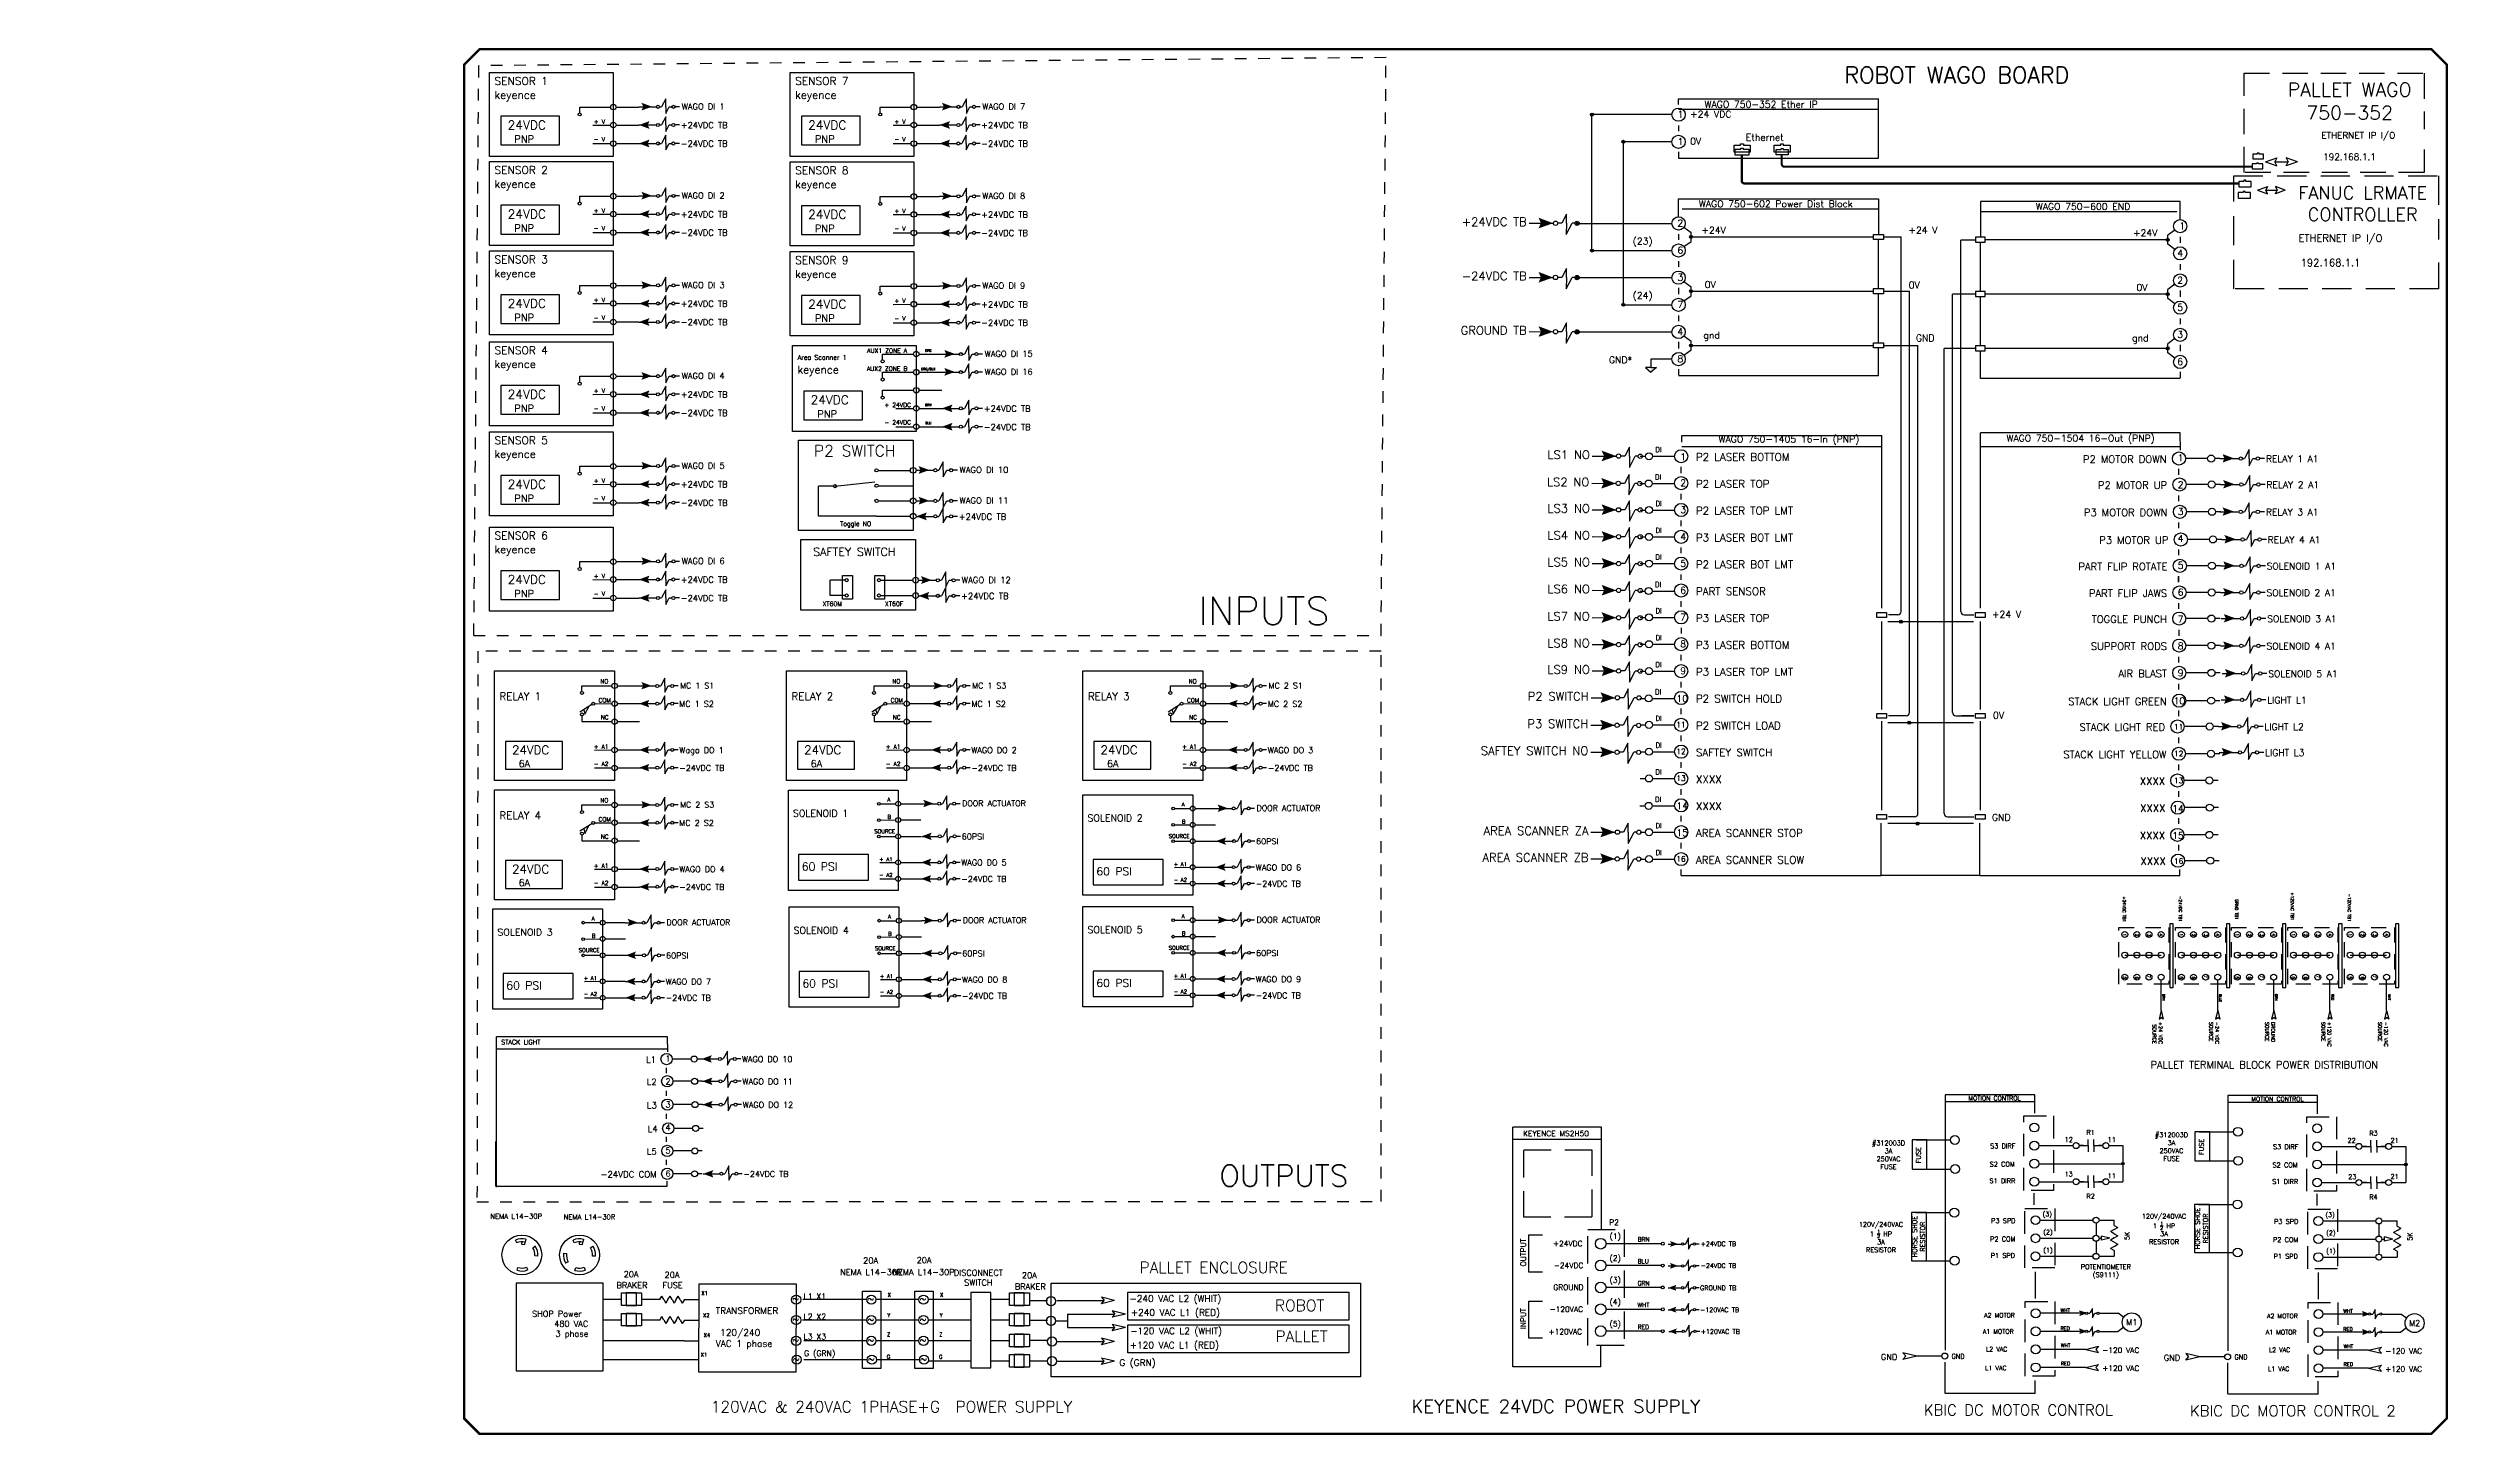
# Model space of a CAD drawing. Header units: inches. Extents: x -2.1 to 40.2, y 0 to 12.
# Drawn here: x -2.08 to 18.57, y 0.11 to 12.04 of the extents above; entities that cross this region are included whole.
import ezdxf
from ezdxf.enums import TextEntityAlignment as Align

# ---------------------------------------------------------------- set-up
doc = ezdxf.new("R2010")
doc.units = ezdxf.units.IN
doc.header["$MEASUREMENT"] = 0
doc.linetypes.add('DOTS', pattern=[0.1, 0.05, -0.05])
doc.linetypes.add('HIDDEN', pattern=[0.375, 0.25, -0.125])
doc.layers.add('BDYFRM', color=7, linetype='Continuous')
doc.layers.add('TITLE', color=7, linetype='Continuous')
doc.styles.get("Standard").update_dxf_attribs({"font": 'ROMANS.SHX'})

# ---------------------------------------------------------------- blocks, each defined once
blk = doc.blocks.new('KEYENCE POWER SUPPLY')
for p, q in [((0.477, 0.541), (-0.334, 0.541)), ((-0.334, -1.65), (-0.334, 0.541)), ((0.477, -0.392), (0.477, 0.543)), ((0.477, 0.428), (-0.334, 0.428)), ((-0.188, -0.782), (-0.188, -0.443)), ((-0.188, -0.443), (-0.062, -0.443)), ((1.022, -0.523), (0.517, -0.523)), ((-0.062, -0.782), (-0.188, -0.782)), ((1.022, -0.723), (0.517, -0.723)), ((-0.188, -1.387), (-0.188, -1.048)), ((-0.188, -1.048), (-0.062, -1.048)), ((1.022, -0.923), (0.517, -0.923)), ((1.022, -1.123), (0.517, -1.123)), ((-0.062, -1.387), (-0.188, -1.387)), ((0.469, -1.65), (0.469, -1.453)), ((1.022, -1.323), (0.517, -1.323)), ((0.469, -1.65), (-0.333, -1.65))]:
    blk.add_line(p, q)
at = {"linetype": 'HIDDEN'}
for points in [[(0.391, 0.332), (-0.237, 0.332), (-0.237, -0.279), (0.391, -0.279)], [(0.352, -0.394), (0.682, -0.394), (0.682, -1.453), (0.352, -1.453)]]:
    blk.add_lwpolyline(points, close=True, dxfattribs=at)
for centre in [(0.469, -0.523), (0.469, -0.723), (0.469, -0.923), (0.469, -1.123), (0.469, -1.323)]:
    blk.add_circle(centre, 0.0489)
at = {"color": 7}
for centre in [(1.036, -0.523), (1.036, -0.723), (1.036, -0.923), (1.036, -1.123), (1.036, -1.323)]:
    blk.add_circle(centre, 0.0139, dxfattribs=at)
for s, width, gutter_width, heights, insert, char_height, attachment_point in [('{\\pxqc;KEYENCE MS2H50}', 0.82494, 1.605, [0.0325], (0.473, 0.509), 0.05, 3), ('{\\pxqc;(1)}', 0.17567, 0.176, [0], (0.514, -0.43), 0.05, 1), ('{\\pxqc;(2)}', 0.17567, 0.176, [0], (0.514, -0.63), 0.05, 1), ('{\\pxqc;(3)}', 0.17567, 0.176, [0], (0.514, -0.83), 0.05, 1), ('{\\pxqc;(4)}', 0.17567, 0.176, [0], (0.514, -1.03), 0.05, 1), ('{\\pxqc;(5)}', 0.17567, 0.176, [0], (0.514, -1.23), 0.05, 1), ('\\pxqc;KEYENCE 24VDC POWER SUPPLY', 3.56855, 3.569, [0.12], (1.843, -2.069), 0.12, 9)]:
    blk.add_mtext_dynamic_manual_height_columns(s, width=width, gutter_width=gutter_width, heights=heights, dxfattribs=dict(insert=insert, char_height=char_height, attachment_point=attachment_point))
at = {"char_height": 0.05, "attachment_point": 3, "rotation": 90}
for s, insert in [('\\pxqc;OUTPUT', (-0.264, -0.191)), ('\\pxqc;INPUT', (-0.264, -0.796))]:
    blk.add_mtext_dynamic_manual_height_columns(s, width=0.82494, gutter_width=1.605, heights=[0.0325], dxfattribs=dict(at, insert=insert))
at = {"layer": 'BDYFRM', "color": 7, "linetype": 'Continuous'}
for s, insert, char_height, width, attachment_point in [('\\pxql;P2', (0.547, -0.303), 0.05, 0.27689, 1), ('{\\pxql;+24VDC}', (0.31, -0.497), 0.05, 0.27689, 3), ('{BRN}', (0.806, -0.464), 0.04, 0.405, 1), ('{\\pxql;-24VDC}', (0.317, -0.697), 0.05, 0.27689, 3), ('{GRN}', (0.806, -0.864), 0.04, 0.405, 1), ('{BLU}', (0.806, -0.664), 0.04, 0.405, 1), ('\\pxql;-120VAC', (0.278, -1.097), 0.05, 0.27689, 3), ('{\\pxql;GROUND}', (0.313, -0.897), 0.05, 0.27689, 3), ('{WHT}', (0.806, -1.064), 0.04, 0.405, 1), ('\\pxql;+120VAC', (0.269, -1.302), 0.05, 0.27689, 3), ('{RED}', (0.806, -1.264), 0.04, 0.405, 1)]:
    blk.add_mtext(s, dxfattribs=dict(at, insert=insert, char_height=char_height, width=width, attachment_point=attachment_point))
blk = doc.blocks.new('MOTOR CONTROL 2')
h = blk.add_hatch(color=256)
h.dxf.hatch_style = 1
h.paths.add_polyline_path([(2.924, 3.272, -1), (2.953, 3.272, -1)])
h = blk.add_hatch(color=256)
h.dxf.hatch_style = 1
h.paths.add_polyline_path([(2.527, 1.615), (2.459, 1.64), (2.471, 1.615), (2.459, 1.59)])
h = blk.add_hatch(color=256)
h.dxf.hatch_style = 1
h.paths.add_polyline_path([(2.527, 1.415), (2.459, 1.44), (2.471, 1.415), (2.459, 1.39)])
for p, q in [((1.963, 4.037), (0.97, 4.037)), ((0.97, 4.037), (0.97, 1.207)), ((1.963, 3.831), (1.963, 4.037)), ((1.963, 3.957), (0.97, 3.957)), ((0.651, 3.635), (1.032, 3.635)), ((2.007, 3.472), (2.387, 3.472)), ((2.453, 3.472), (2.553, 3.472)), ((2.503, 3.472), (2.453, 3.472)), ((2.553, 3.472), (2.553, 3.54)), ((2.553, 3.472), (2.553, 3.403)), ((2.618, 3.472), (2.618, 3.54)), ((2.618, 3.472), (2.717, 3.472)), ((2.618, 3.472), (2.618, 3.403)), ((2.717, 3.472), (2.668, 3.472)), ((2.783, 3.472), (2.939, 3.472)), ((2.939, 3.472), (2.939, 3.072)), ((0.654, 3.312), (1.035, 3.312)), ((2.007, 3.272), (2.939, 3.272)), ((1.958, 2.819), (1.958, 2.948)), ((2.007, 3.072), (2.387, 3.072)), ((2.453, 3.072), (2.553, 3.072)), ((2.503, 3.072), (2.453, 3.072)), ((2.553, 3.072), (2.553, 3.14)), ((2.553, 3.072), (2.553, 3.003)), ((2.618, 3.072), (2.618, 3.14)), ((2.618, 3.072), (2.618, 3.003)), ((2.618, 3.072), (2.717, 3.072)), ((2.717, 3.072), (2.668, 3.072)), ((2.783, 3.072), (2.939, 3.072)), ((0.645, 2.829), (1.026, 2.829)), ((2.02, 2.646), (2.608, 2.646)), ((2.02, 2.446), (2.608, 2.446)), ((0.648, 2.296), (1.029, 2.296)), ((2.02, 2.246), (2.608, 2.246)), ((1.972, 1.779), (1.972, 2.074)), ((2.527, 1.615), (2.022, 1.615)), ((2.527, 1.615), (2.459, 1.64)), ((2.527, 1.615), (2.459, 1.59)), ((2.527, 1.415), (2.022, 1.415)), ((2.527, 1.415), (2.459, 1.44)), ((2.527, 1.415), (2.459, 1.39)), ((0.97, 0.728), (0.97, 1.074)), ((2.527, 1.215), (2.022, 1.215)), ((1.969, 0.728), (1.969, 0.87)), ((2.527, 1.015), (2.022, 1.015)), ((1.969, 0.728), (0.976, 0.728))]:
    blk.add_line(p, q)
at = {"linetype": 'HIDDEN'}
for points in [[(1.842, 3.801), (2.172, 3.801), (2.172, 2.975), (1.842, 2.975)], [(1.855, 2.775), (2.184, 2.775), (2.184, 2.117), (1.855, 2.117)], [(1.857, 1.744), (2.187, 1.744), (2.187, 0.918), (1.857, 0.918)]]:
    blk.add_lwpolyline(points, close=True, dxfattribs=at)
for points in [[(0.605, 3.312), (0.771, 3.312), (0.771, 3.635), (0.605, 3.635)], [(0.599, 2.296), (0.765, 2.296), (0.765, 2.829), (0.599, 2.829)]]:
    blk.add_lwpolyline(points, close=True)
for centre, radius in [((1.958, 3.672), 0.0489), ((1.081, 3.634), 0.0489), ((1.958, 3.472), 0.0489), ((1.084, 3.313), 0.0489), ((1.958, 3.272), 0.0489), ((2.939, 3.272), 0.0145), ((1.958, 3.072), 0.0489), ((1.075, 2.829), 0.0489), ((1.971, 2.646), 0.0489), ((1.971, 2.446), 0.0489), ((1.078, 2.297), 0.0489), ((1.971, 2.246), 0.0489), ((1.973, 1.615), 0.0489), ((1.973, 1.415), 0.0489), ((1.973, 1.215), 0.0489), ((1.973, 1.015), 0.0489)]:
    blk.add_circle(centre, radius)
at = {"color": 7}
for centre, radius in [((2.42, 3.472), 0.033), ((2.75, 3.472), 0.033), ((2.42, 3.072), 0.033), ((2.75, 3.072), 0.033), ((2.641, 2.646), 0.033), ((2.641, 2.446), 0.033), ((2.641, 2.246), 0.033), ((2.539, 1.615), 0.0124), ((2.663, 1.615), 0.0124), ((2.539, 1.415), 0.0124), ((2.663, 1.415), 0.0124), ((0.967, 1.141), 0.033)]:
    blk.add_circle(centre, radius, dxfattribs=at)
at = {"layer": 'BDYFRM', "color": 7, "linetype": 'Continuous'}
for p, q in [((2.503, 3.472), (2.453, 3.472)), ((2.717, 3.472), (2.668, 3.472)), ((2.503, 3.072), (2.453, 3.072)), ((2.717, 3.072), (2.668, 3.072)), ((2.674, 2.646), (2.843, 2.646)), ((2.674, 2.446), (2.702, 2.446)), ((2.702, 2.423), (2.702, 2.469)), ((2.796, 2.446), (2.702, 2.469)), ((2.796, 2.446), (2.702, 2.423)), ((2.843, 2.542), (2.802, 2.519)), ((2.843, 2.496), (2.802, 2.519)), ((2.843, 2.449), (2.802, 2.426)), ((2.843, 2.403), (2.802, 2.426)), ((2.843, 2.589), (2.843, 2.646)), ((2.843, 2.589), (2.883, 2.566)), ((2.843, 2.542), (2.883, 2.566)), ((2.843, 2.496), (2.883, 2.473)), ((2.843, 2.449), (2.883, 2.473)), ((2.843, 2.403), (2.883, 2.38)), ((2.674, 2.246), (2.843, 2.246)), ((2.843, 2.357), (2.802, 2.333)), ((2.843, 2.31), (2.802, 2.333)), ((2.843, 2.357), (2.883, 2.38)), ((2.843, 2.31), (2.843, 2.246)), ((2.552, 1.615), (2.574, 1.615)), ((2.601, 1.667), (2.574, 1.615)), ((2.601, 1.615), (2.601, 1.667)), ((2.601, 1.615), (2.601, 1.563)), ((2.601, 1.563), (2.628, 1.615)), ((2.628, 1.615), (2.65, 1.615)), ((2.675, 1.615), (2.885, 1.615)), ((2.947, 1.569), (2.885, 1.615)), ((2.552, 1.415), (2.574, 1.415)), ((2.601, 1.467), (2.574, 1.415)), ((2.601, 1.415), (2.601, 1.467)), ((2.601, 1.415), (2.601, 1.363)), ((2.601, 1.363), (2.628, 1.415)), ((2.628, 1.415), (2.65, 1.415)), ((2.675, 1.415), (2.885, 1.415)), ((2.948, 1.461), (2.885, 1.415)), ((0.502, 1.179), (0.535, 1.141)), ((0.659, 1.141), (0.502, 1.179)), ((0.502, 1.104), (0.535, 1.141)), ((0.659, 1.141), (0.502, 1.104)), ((0.934, 1.141), (0.659, 1.141)), ((2.527, 1.215), (2.669, 1.249)), ((2.527, 1.215), (2.669, 1.181)), ((2.669, 1.249), (2.64, 1.215)), ((2.669, 1.181), (2.64, 1.215)), ((2.527, 1.015), (2.669, 1.049)), ((2.527, 1.015), (2.669, 0.981)), ((2.669, 1.049), (2.64, 1.015)), ((2.669, 0.981), (2.64, 1.015))]:
    blk.add_line(p, q, dxfattribs=at)
for points in [[(2.641, 2.613), (2.641, 2.479)], [(2.641, 2.413), (2.641, 2.279)]]:
    blk.add_lwpolyline(points, dxfattribs=at)
blk.add_circle((3.037, 1.515), 0.105, dxfattribs=at)
for s, width, insert, char_height, attachment_point in [('MOTION CONTROL', 1.60497, (1.809, 4.022), 0.05, 3), ('(3)', 0.17567, (2.05, 2.739), 0.05, 1), ('\\pxqc;(2)', 0.17567, (2.022, 2.539), 0.05, 1), ('\\pxqc;(1)', 0.17567, (2.022, 2.339), 0.05, 1), ('{\\C7;KBIC DC MOTOR CONTROL 2}', 3.42233, (2.828, 0.603), 0.12, 3)]:
    blk.add_mtext_dynamic_manual_height_columns(s, width=width, gutter_width=1, heights=[0], dxfattribs=dict(insert=insert, char_height=char_height, attachment_point=attachment_point))
for s, insert, char_height, width, attachment_point in [('#312003D\\P3A\\P250VAC \\PFUSE', (0.345, 3.468), 0.0528, 0.7722, 5), ('S3 DIRF', (1.609, 3.468), 0.0528, 0.7722, 5), ('22', (2.34, 3.538), 0.0528, 0.7722, 5), ('R3', (2.582, 3.618), 0.0528, 0.7722, 5), ('21', (2.816, 3.538), 0.0528, 0.7722, 5), ('S2 COM', (1.603, 3.266), 0.0528, 0.7722, 5), ('S1 DIRR', (1.604, 3.082), 0.0528, 0.7722, 5), ('23', (2.347, 3.135), 0.0528, 0.7722, 5), ('R4', (2.582, 2.912), 0.0528, 0.7722, 5), ('21', (2.816, 3.138), 0.0528, 0.7722, 5), ('\\A1;120V/240VAC \\P1 {\\H0.7x;\\S1/2;} HP\\P3A\\PRESISTOR', (0.262, 2.557), 0.0528, 0.7722, 5), ('P3 SPD     ', (1.615, 2.64), 0.0528, 0.7722, 5), ('P2 COM', (1.609, 2.438), 0.0528, 0.7722, 5), ('P1 SPD', (1.61, 2.255), 0.0528, 0.7722, 5), ('\\pxql;A2 MOTOR', (1.895, 1.618), 0.05, 0.49241, 3), ('WHT', (2.247, 1.668), 0.04, 0.405, 1), ('\\pxql; A1 MOTOR', (1.847, 1.439), 0.05, 0.49241, 3), ('RED', (2.247, 1.468), 0.04, 0.405, 1), ('M2', (3.037, 1.515), 0.066, 0.10421, 5), ('GND', (0.26, 1.164), 0.066, 0.29198, 1), ('GND', (1.114, 1.139), 0.0528, 0.7722, 5), ('\\pxql;L2 VAC', (1.756, 1.243), 0.05, 0.33243, 3), ('WHT', (2.251, 1.279), 0.04, 0.405, 1), ('RED', (2.251, 1.079), 0.04, 0.405, 1), ('-120 VAC', (2.712, 1.236), 0.06, 0.61343, 1), ('\\pxql;L1 VAC', (1.907, 1.034), 0.05, 0.49241, 3), ('+120 VAC', (2.712, 1.036), 0.06, 0.51346, 1)]:
    blk.add_mtext(s, dxfattribs=dict(at, insert=insert, char_height=char_height, width=width, attachment_point=attachment_point))
at = {"layer": 'BDYFRM', "color": 7, "linetype": 'Continuous', "char_height": 0.0528, "width": 0.7722, "attachment_point": 5, "rotation": 90}
for s, insert in [('FUSE', (0.676, 3.466)), ('HORSE SHOE RESISTOR', (0.678, 2.563)), ('5K', (2.986, 2.473))]:
    blk.add_mtext(s, dxfattribs=dict(at, insert=insert))
blk = doc.blocks.new('MOTOR CONTROL')
h = blk.add_hatch(color=256)
h.dxf.hatch_style = 1
h.paths.add_polyline_path([(1.433, 1.173, -1), (1.462, 1.173, -1)])
h = blk.add_hatch(color=256)
h.dxf.hatch_style = 1
h.paths.add_polyline_path([(1.036, -0.484), (0.968, -0.46), (0.98, -0.484), (0.968, -0.509)])
h = blk.add_hatch(color=256)
h.dxf.hatch_style = 1
h.paths.add_polyline_path([(1.036, -0.684), (0.968, -0.66), (0.98, -0.684), (0.968, -0.709)])
for p, q in [((0.472, 1.937), (-0.521, 1.937)), ((-0.521, 1.937), (-0.521, -0.892)), ((0.472, 1.731), (0.472, 1.937)), ((0.472, 1.857), (-0.521, 1.857)), ((-0.841, 1.436), (-0.46, 1.436)), ((0.516, 1.373), (0.897, 1.373)), ((0.963, 1.373), (1.062, 1.373)), ((1.012, 1.373), (0.963, 1.373)), ((1.062, 1.373), (1.062, 1.441)), ((1.062, 1.373), (1.062, 1.304)), ((1.127, 1.373), (1.127, 1.441)), ((1.127, 1.373), (1.227, 1.373)), ((1.127, 1.373), (1.127, 1.304)), ((1.227, 1.373), (1.177, 1.373)), ((1.293, 1.373), (1.448, 1.373)), ((1.448, 1.373), (1.448, 0.973)), ((-0.838, 1.114), (-0.457, 1.114)), ((0.516, 1.173), (1.448, 1.173)), ((0.467, 0.719), (0.467, 0.848)), ((0.516, 0.973), (0.897, 0.973)), ((0.963, 0.973), (1.062, 0.973)), ((1.012, 0.973), (0.963, 0.973)), ((1.062, 0.973), (1.062, 1.041)), ((1.062, 0.973), (1.062, 0.904)), ((1.127, 0.973), (1.127, 1.041)), ((1.127, 0.973), (1.127, 0.904)), ((1.127, 0.973), (1.227, 0.973)), ((1.227, 0.973), (1.177, 0.973)), ((1.293, 0.973), (1.448, 0.973)), ((-0.847, 0.631), (-0.467, 0.631)), ((0.529, 0.547), (1.118, 0.547)), ((0.529, 0.347), (1.118, 0.347)), ((-0.844, 0.098), (-0.464, 0.098)), ((0.529, 0.147), (1.118, 0.147)), ((0.481, -0.321), (0.481, -0.025)), ((1.036, -0.484), (0.531, -0.484)), ((1.036, -0.484), (0.968, -0.46)), ((1.036, -0.484), (0.968, -0.509)), ((1.036, -0.684), (0.531, -0.684)), ((1.036, -0.684), (0.968, -0.66)), ((1.036, -0.684), (0.968, -0.709)), ((-0.521, -1.372), (-0.521, -1.025)), ((1.036, -0.884), (0.531, -0.884)), ((0.478, -1.372), (0.478, -1.229)), ((1.036, -1.084), (0.531, -1.084)), ((0.478, -1.372), (-0.515, -1.372))]:
    blk.add_line(p, q)
at = {"linetype": 'HIDDEN'}
for points in [[(0.351, 1.702), (0.681, 1.702), (0.681, 0.876), (0.351, 0.876)], [(0.364, 0.676), (0.694, 0.676), (0.694, 0.018), (0.364, 0.018)], [(0.366, -0.355), (0.696, -0.355), (0.696, -1.181), (0.366, -1.181)]]:
    blk.add_lwpolyline(points, close=True, dxfattribs=at)
for points in [[(-0.887, 1.114), (-0.722, 1.114), (-0.722, 1.436), (-0.887, 1.436)], [(-0.894, 0.098), (-0.728, 0.098), (-0.728, 0.631), (-0.894, 0.631)]]:
    blk.add_lwpolyline(points, close=True)
for centre, radius in [((0.467, 1.573), 0.0489), ((-0.412, 1.436), 0.0489), ((0.467, 1.373), 0.0489), ((-0.409, 1.114), 0.0489), ((0.467, 1.173), 0.0489), ((1.448, 1.173), 0.0145), ((0.467, 0.973), 0.0489), ((-0.418, 0.631), 0.0489), ((0.48, 0.547), 0.0489), ((0.48, 0.347), 0.0489), ((-0.415, 0.099), 0.0489), ((0.48, 0.147), 0.0489), ((0.482, -0.484), 0.0489), ((0.482, -0.684), 0.0489), ((0.482, -0.884), 0.0489), ((0.482, -1.084), 0.0489)]:
    blk.add_circle(centre, radius)
at = {"color": 7}
for centre, radius in [((0.93, 1.373), 0.033), ((1.26, 1.373), 0.033), ((0.93, 0.973), 0.033), ((1.26, 0.973), 0.033), ((1.151, 0.547), 0.033), ((1.151, 0.347), 0.033), ((1.151, 0.147), 0.033), ((1.048, -0.484), 0.0124), ((1.172, -0.484), 0.0124), ((1.048, -0.684), 0.0124), ((1.172, -0.684), 0.0124), ((-0.524, -0.958), 0.033)]:
    blk.add_circle(centre, radius, dxfattribs=at)
at = {"layer": 'BDYFRM', "color": 7, "linetype": 'Continuous'}
for p, q in [((1.012, 1.373), (0.963, 1.373)), ((1.227, 1.373), (1.177, 1.373)), ((1.012, 0.973), (0.963, 0.973)), ((1.227, 0.973), (1.177, 0.973)), ((1.184, 0.547), (1.352, 0.547)), ((1.352, 0.49), (1.352, 0.547)), ((1.184, 0.347), (1.211, 0.347)), ((1.211, 0.324), (1.211, 0.369)), ((1.305, 0.347), (1.211, 0.369)), ((1.305, 0.347), (1.211, 0.324)), ((1.352, 0.443), (1.311, 0.42)), ((1.352, 0.397), (1.311, 0.42)), ((1.352, 0.35), (1.311, 0.327)), ((1.352, 0.304), (1.311, 0.327)), ((1.352, 0.49), (1.392, 0.466)), ((1.352, 0.443), (1.392, 0.466)), ((1.352, 0.397), (1.392, 0.373)), ((1.352, 0.35), (1.392, 0.373)), ((1.352, 0.304), (1.392, 0.28)), ((1.352, 0.257), (1.392, 0.28)), ((1.184, 0.147), (1.352, 0.147)), ((1.352, 0.257), (1.311, 0.234)), ((1.352, 0.211), (1.311, 0.234)), ((1.352, 0.211), (1.352, 0.147)), ((1.061, -0.484), (1.083, -0.484)), ((1.11, -0.432), (1.083, -0.484)), ((1.11, -0.484), (1.11, -0.432)), ((1.11, -0.484), (1.11, -0.536)), ((1.11, -0.536), (1.137, -0.484)), ((1.137, -0.484), (1.16, -0.484)), ((1.184, -0.484), (1.394, -0.484)), ((1.457, -0.53), (1.394, -0.484)), ((1.061, -0.684), (1.083, -0.684)), ((1.11, -0.632), (1.083, -0.684)), ((1.11, -0.684), (1.11, -0.632)), ((1.11, -0.684), (1.11, -0.736)), ((1.11, -0.736), (1.137, -0.684)), ((1.137, -0.684), (1.16, -0.684)), ((1.184, -0.684), (1.394, -0.684)), ((1.457, -0.638), (1.394, -0.684)), ((-0.988, -0.921), (-0.956, -0.958)), ((-0.832, -0.958), (-0.988, -0.921)), ((-0.988, -0.996), (-0.956, -0.958)), ((-0.832, -0.958), (-0.988, -0.996)), ((-0.557, -0.958), (-0.832, -0.958)), ((1.036, -0.884), (1.178, -0.85)), ((1.036, -0.884), (1.178, -0.918)), ((1.036, -1.084), (1.178, -1.05)), ((1.178, -0.85), (1.149, -0.884)), ((1.178, -0.918), (1.149, -0.884)), ((1.178, -1.05), (1.149, -1.084)), ((1.036, -1.084), (1.178, -1.118)), ((1.178, -1.118), (1.149, -1.084))]:
    blk.add_line(p, q, dxfattribs=at)
for points in [[(1.151, 0.514), (1.151, 0.38)], [(1.151, 0.314), (1.151, 0.18)]]:
    blk.add_lwpolyline(points, dxfattribs=at)
blk.add_circle((1.546, -0.584), 0.105, dxfattribs=at)
for s, width, insert, char_height, attachment_point in [('MOTION CONTROL', 1.60497, (0.318, 1.923), 0.05, 3), ('(3)', 0.17567, (0.559, 0.64), 0.05, 1), ('\\pxqc;(2)', 0.17567, (0.531, 0.44), 0.05, 1), ('\\pxqc;(1)', 0.17567, (0.531, 0.24), 0.05, 1), ('{\\C7;KBIC DC MOTOR CONTROL}', 3.42233, (1.337, -1.496), 0.12, 3)]:
    blk.add_mtext_dynamic_manual_height_columns(s, width=width, gutter_width=1, heights=[0], dxfattribs=dict(insert=insert, char_height=char_height, attachment_point=attachment_point))
for s, insert, char_height, width, attachment_point in [('#312003D\\P3A\\P250VAC \\PFUSE', (-1.147, 1.27), 0.0528, 0.7722, 5), ('S3 DIRF', (0.118, 1.369), 0.0528, 0.7722, 5), ('12', (0.849, 1.439), 0.0528, 0.7722, 5), ('R1', (1.091, 1.519), 0.0528, 0.7722, 5), ('11', (1.325, 1.439), 0.0528, 0.7722, 5), ('S2 COM', (0.112, 1.167), 0.0528, 0.7722, 5), ('13', (0.847, 1.058), 0.0528, 0.7722, 5), ('11', (1.325, 1.039), 0.0528, 0.7722, 5), ('S1 DIRR', (0.114, 0.983), 0.0528, 0.7722, 5), ('R2', (1.091, 0.813), 0.0528, 0.7722, 5), ('\\A1;120V/240VAC \\P1 {\\H0.7x;\\S1/2;} HP\\P3A\\PRESISTOR', (-1.231, 0.359), 0.0528, 0.7722, 5), ('P3 SPD     ', (0.124, 0.541), 0.0528, 0.7722, 5), ('P2 COM', (0.118, 0.339), 0.0528, 0.7722, 5), ('P1 SPD', (0.119, 0.156), 0.0528, 0.7722, 5), ('\\A1;POTENTIOMETER\\P(S9111)', (1.259, -0.022), 0.0528, 0.7722, 5), ('\\pxql;A2 MOTOR', (0.404, -0.481), 0.05, 0.49241, 3), ('WHT', (0.756, -0.431), 0.04, 0.405, 1), ('\\pxql; A1 MOTOR', (0.356, -0.66), 0.05, 0.49241, 3), ('RED', (0.756, -0.631), 0.04, 0.405, 1), ('M1', (1.546, -0.584), 0.066, 0.10421, 5), ('GND', (-1.231, -0.935), 0.066, 0.29198, 1), ('GND', (-0.377, -0.961), 0.0528, 0.7722, 5), ('\\pxql;L2 VAC', (0.265, -0.856), 0.05, 0.33243, 3), ('WHT', (0.76, -0.82), 0.04, 0.405, 1), ('RED', (0.76, -1.02), 0.04, 0.405, 1), ('-120 VAC', (1.221, -0.863), 0.06, 0.61343, 1), ('\\pxql;L1 VAC', (0.416, -1.065), 0.05, 0.49241, 3), ('+120 VAC', (1.221, -1.063), 0.06, 0.51346, 1)]:
    blk.add_mtext(s, dxfattribs=dict(at, insert=insert, char_height=char_height, width=width, attachment_point=attachment_point))
at = {"layer": 'BDYFRM', "color": 7, "linetype": 'Continuous', "char_height": 0.0528, "width": 0.7722, "attachment_point": 5, "rotation": 90}
for s, insert in [('FUSE', (-0.816, 1.268)), ('HORSE SHOE RESISTOR', (-0.814, 0.365)), ('5K', (1.495, 0.373))]:
    blk.add_mtext(s, dxfattribs=dict(at, insert=insert))
blk = doc.blocks.new('MAIN POWER SUPPLY 480V')
for p, q in [((3.344, 2.035), (3.331, 2.065)), ((3.4, 2.047), (3.395, 2.023)), ((3.442, 2.074), (3.434, 2.042)), ((3.958, 2.034), (3.945, 2.064)), ((4.057, 2.073), (4.049, 2.041)), ((3.395, 2.023), (3.43, 2.018)), ((3.43, 2.018), (3.434, 2.042)), ((3.516, 1.984), (3.543, 2.002)), ((3.571, 1.893), (3.538, 1.896)), ((3.843, 1.927), (3.875, 1.923)), ((3.894, 1.834), (3.866, 1.818)), ((4.015, 2.046), (4.009, 2.022)), ((4.009, 2.022), (4.045, 2.017)), ((4.045, 2.017), (4.049, 2.041)), ((4.13, 1.983), (4.157, 2.001)), ((4.185, 1.892), (4.153, 1.895)), ((3.349, 1.743), (3.358, 1.774)), ((3.449, 1.777), (3.461, 1.747)), ((3.963, 1.742), (3.973, 1.773)), ((4.064, 1.776), (4.075, 1.746)), ((5.131, 1.43), (5.285, 1.43)), ((7.074, 1.43), (6.394, 1.43)), ((7.63, 1.43), (7.171, 1.43)), ((9.098, 1.421), (9.603, 1.421)), ((5.131, 1.213), (5.285, 1.213)), ((7.074, 1.213), (6.389, 1.211)), ((7.63, 1.213), (7.171, 1.213)), ((9.087, 1.206), (9.213, 1.206)), ((9.213, 1.277), (9.213, 1.132)), ((9.213, 1.277), (9.718, 1.277)), ((9.213, 1.132), (9.718, 1.132)), ((5.13, 0.991), (5.284, 0.991)), ((7.074, 0.991), (6.403, 0.991)), ((7.079, 0.79), (6.403, 0.79)), ((7.63, 0.991), (7.171, 0.991)), ((7.635, 0.79), (7.177, 0.79)), ((9.098, 0.984), (9.603, 0.984)), ((9.098, 0.774), (9.603, 0.774))]:
    blk.add_line(p, q)
for points in [[(4.265, 0.672), (4.266, 1.605), (3.339, 1.605), (3.338, 0.672)], [(6.322, 0.661), (6.324, 1.594), (5.285, 1.595), (5.283, 0.662)], [(9.038, 1.607), (12.334, 1.607), (12.334, 0.608), (9.038, 0.608)], [(4.675, 1.367), (4.461, 1.367), (4.461, 1.501), (4.675, 1.501)], [(4.675, 1.15), (4.461, 1.15), (4.461, 1.284), (4.675, 1.284)], [(4.512, 1.367), (4.62, 1.367), (4.62, 1.501), (4.512, 1.501)], [(4.512, 1.15), (4.62, 1.15), (4.62, 1.284), (4.512, 1.284)], [(7.029, 1.52), (7.225, 1.52), (7.226, 0.696), (7.03, 0.696)], [(7.585, 1.52), (7.781, 1.52), (7.782, 0.696), (7.586, 0.696)], [(8.185, 0.702), (8.397, 0.702), (8.397, 1.505), (8.185, 1.505)], [(8.807, 1.367), (8.594, 1.367), (8.594, 1.501), (8.807, 1.501)], [(8.807, 1.15), (8.594, 1.15), (8.594, 1.284), (8.807, 1.284)], [(8.645, 1.367), (8.753, 1.367), (8.753, 1.501), (8.645, 1.501)], [(8.645, 1.15), (8.753, 1.15), (8.753, 1.284), (8.645, 1.284)], [(9.858, 1.511), (12.211, 1.511), (12.211, 1.213), (9.858, 1.213)], [(8.807, 0.928), (8.594, 0.928), (8.594, 1.062), (8.807, 1.062)], [(8.645, 0.928), (8.753, 0.928), (8.753, 1.062), (8.645, 1.062)], [(9.858, 1.162), (12.211, 1.162), (12.211, 0.865), (9.858, 0.865)], [(8.807, 0.711), (8.594, 0.711), (8.594, 0.845), (8.807, 0.845)], [(8.645, 0.711), (8.753, 0.711), (8.753, 0.845), (8.645, 0.845)]]:
    blk.add_lwpolyline(points, close=True)
for centre, radius in [((3.399, 1.907), 0.212), ((4.014, 1.906), 0.212), ((6.322, 1.43), 0.0489), ((7.123, 1.43), 0.0489), ((7.679, 1.43), 0.0489), ((9.038, 1.414), 0.0489), ((6.322, 1.213), 0.0489), ((6.322, 0.991), 0.0489), ((7.123, 1.213), 0.0489), ((7.123, 0.991), 0.0489), ((7.679, 1.213), 0.0489), ((7.679, 0.991), 0.0489), ((9.038, 1.204), 0.0489), ((9.049, 0.984), 0.0489), ((6.327, 0.79), 0.0489), ((7.128, 0.79), 0.0489), ((7.684, 0.79), 0.0489), ((9.049, 0.774), 0.0489)]:
    blk.add_circle(centre, radius)
for centre, radius, start, end in [((3.399, 1.907), 0.172, 75.4376, 113.4783), ((3.399, 1.907), 0.14, 75.4376, 113.4783), ((4.014, 1.906), 0.172, 75.4376, 113.4783), ((3.399, 1.907), 0.14, 355.2716, 33.3122), ((3.399, 1.907), 0.172, 355.2716, 33.3122), ((4.014, 1.906), 0.172, 172.9504, 210.9911), ((4.014, 1.906), 0.14, 172.9504, 210.9911), ((4.014, 1.906), 0.14, 75.4376, 113.4783), ((4.014, 1.906), 0.14, 355.2716, 33.3122), ((4.014, 1.906), 0.172, 355.2716, 33.3122), ((3.399, 1.907), 0.172, 252.8696, 290.9103), ((3.399, 1.907), 0.14, 252.8696, 290.9103), ((4.014, 1.906), 0.172, 252.8696, 290.9103), ((4.014, 1.906), 0.14, 252.8696, 290.9103)]:
    blk.add_arc(centre, radius, start, end)
at = {"layer": 'BDYFRM', "color": 7, "linetype": 'Continuous'}
for p, q in [((4.461, 1.43), (4.267, 1.43)), ((4.869, 1.43), (4.675, 1.43)), ((4.869, 1.43), (4.891, 1.468)), ((4.913, 1.43), (4.891, 1.468)), ((4.913, 1.43), (4.934, 1.392)), ((4.956, 1.43), (4.934, 1.392)), ((4.956, 1.43), (4.978, 1.468)), ((5, 1.43), (4.978, 1.468)), ((5, 1.43), (5.022, 1.392)), ((5.043, 1.43), (5.022, 1.392)), ((5.043, 1.43), (5.065, 1.468)), ((5.087, 1.43), (5.065, 1.468)), ((5.087, 1.43), (5.109, 1.392)), ((5.131, 1.43), (5.109, 1.392)), ((8.186, 1.43), (7.728, 1.43)), ((8.594, 1.43), (8.4, 1.43)), ((9.002, 1.419), (8.807, 1.419)), ((9.716, 1.421), (9.574, 1.455)), ((9.574, 1.455), (9.603, 1.421)), ((9.716, 1.421), (9.574, 1.386)), ((9.574, 1.386), (9.603, 1.421)), ((9.831, 1.277), (9.689, 1.311)), ((9.689, 1.311), (9.718, 1.277)), ((4.461, 1.213), (4.267, 1.213)), ((4.869, 1.213), (4.675, 1.213)), ((4.869, 1.213), (4.891, 1.251)), ((4.913, 1.213), (4.891, 1.251)), ((4.913, 1.213), (4.934, 1.175)), ((4.956, 1.213), (4.934, 1.175)), ((4.956, 1.213), (4.978, 1.251)), ((5, 1.213), (4.978, 1.251)), ((5, 1.213), (5.022, 1.175)), ((5.043, 1.213), (5.022, 1.175)), ((5.043, 1.213), (5.065, 1.251)), ((5.087, 1.213), (5.065, 1.251)), ((5.087, 1.213), (5.109, 1.175)), ((5.131, 1.213), (5.109, 1.175)), ((8.186, 1.213), (7.728, 1.213)), ((8.594, 1.213), (8.4, 1.213)), ((9.002, 1.207), (8.807, 1.207)), ((9.831, 1.277), (9.689, 1.243)), ((9.689, 1.243), (9.718, 1.277)), ((9.831, 1.132), (9.689, 1.166)), ((9.689, 1.166), (9.718, 1.132)), ((9.831, 1.132), (9.689, 1.098)), ((9.689, 1.098), (9.718, 1.132)), ((5.13, 0.991), (4.266, 0.991)), ((5.284, 0.79), (4.266, 0.79)), ((8.186, 0.991), (7.728, 0.991)), ((8.186, 0.774), (7.728, 0.774)), ((8.594, 0.991), (8.4, 0.991)), ((8.594, 0.774), (8.4, 0.774)), ((9.002, 0.995), (8.807, 0.995)), ((9.002, 0.774), (8.807, 0.774)), ((9.716, 0.984), (9.574, 1.018)), ((9.574, 1.018), (9.603, 0.984)), ((9.716, 0.984), (9.574, 0.95)), ((9.574, 0.95), (9.603, 0.984)), ((9.716, 0.774), (9.574, 0.808)), ((9.574, 0.808), (9.603, 0.774)), ((9.716, 0.774), (9.574, 0.739)), ((9.574, 0.739), (9.603, 0.774))]:
    blk.add_line(p, q, dxfattribs=at)
for s, width, gutter_width, heights, insert, char_height, attachment_point in [('\\pxqc;NEMA L14-30P', 0.67369, 2.649, [0.12], (3.676, 2.293), 0.05277, 9), ('\\pxqc;NEMA L14-30R', 0.67369, 2.649, [0.12], (4.457, 2.285), 0.05277, 9), ('\\pxqc;20A ', 0.67071, 0.706, [0], (7.451, 1.879), 0.0636, 3), ('\\pxqc;20A ', 0.67071, 0.706, [0], (8.021, 1.884), 0.0636, 3), ('\\pxqc;BRAKER', 0.67071, 0.706, [0], (4.909, 1.615), 0.06356, 3), ('\\pxqc;20A ', 0.67071, 0.706, [0], (4.899, 1.733), 0.0636, 3), ('\\pxqc;FUSE', 0.67071, 0.706, [0], (5.341, 1.615), 0.0636, 3), ('\\pxqc;20A ', 0.67071, 0.706, [0], (5.334, 1.726), 0.0636, 3), ('\\pxqc;NEMA L14-30R', 0.67071, 0.706, [0], (7.457, 1.755), 0.06356, 3), ('\\pxqc;NEMA L14-30P', 0.67071, 0.706, [0], (8.014, 1.755), 0.06356, 3), ('\\pxqc;DISCONNECT SWITCH', 0.67071, 0.706, [0], (8.599, 1.749), 0.06356, 3), ('\\pxqc;BRAKER', 0.67071, 0.706, [0], (9.153, 1.602), 0.06356, 3), ('\\pxqc;20A ', 0.67071, 0.706, [0], (9.142, 1.721), 0.0636, 3), ('\\pxqc;SHOP Power\\P\\pq*;480 VAC\\P3 phase ', 0.67071, 0.706, [0], (4.107, 1.311), 0.06356, 3), ('TRANSFORMER \\P\\P 120/240 VAC 1 phase', 0.74672, 0.747, [0], (5.465, 0.904), 0.07, 7), ('~', 0.10135, 1, [0], (6.352, 1.474), 0.07, 3), ('L1 X1 ', 1.19711, 1.197, [0], (6.402, 1.434), 0.0601, 7), ('L2 X2', 1.19711, 1.197, [0], (6.402, 1.22), 0.0601, 7), ('~', 0.10135, 1, [0], (7.153, 1.474), 0.07, 3), ('~', 0.10135, 1, [0], (7.709, 1.474), 0.07, 3), ('{-240 VAC L2 (WHIT)}', 1.34922, 1.349, [0], (9.874, 1.383), 0.07, 7), ('{+240 VAC L1 (RED)}', 1.39504, 1.395, [0], (9.888, 1.235), 0.07, 7), ('~', 0.10135, 1, [0], (6.352, 1.256), 0.07, 3), ('L3 X3', 1.19711, 1.197, [0], (6.402, 1.006), 0.0601, 7), ('~', 0.10135, 1, [0], (7.153, 1.256), 0.07, 3), ('~', 0.10135, 1, [0], (7.709, 1.256), 0.07, 3), ('-120 VAC L2 (WHIT)', 1.34922, 1.349, [0], (9.882, 1.038), 0.07, 7), ('~', 0.10135, 1, [0], (6.352, 1.035), 0.07, 3), ('~', 0.10135, 1, [0], (6.358, 0.833), 0.07, 3), ('{G (GRN)}', 1.19711, 1.197, [0], (6.407, 0.808), 0.0601, 7), ('~', 0.10135, 1, [0], (7.153, 1.035), 0.07, 3), ('~', 0.10135, 1, [0], (7.158, 0.833), 0.07, 3), ('~', 0.10135, 1, [0], (7.709, 1.035), 0.07, 3), ('~', 0.10135, 1, [0], (7.715, 0.833), 0.07, 3), ('{G (GRN)}', 1.39504, 1.395, [0], (9.766, 0.7), 0.07, 7), ('+120 VAC L1 (RED)', 1.39504, 1.395, [0], (9.877, 0.887), 0.07, 7), ('\\pxqc;120VAC & 240VAC 1PHASE+G  POWER SUPPLY', 4.73553, 2.649, [0.12], (9.706, 0.229), 0.12, 9)]:
    blk.add_mtext_dynamic_manual_height_columns(s, width=width, gutter_width=gutter_width, heights=heights, dxfattribs=dict(insert=insert, char_height=char_height, attachment_point=attachment_point))
at = {"layer": 'BDYFRM', "color": 7, "linetype": 'Continuous', "attachment_point": 1}
for s, insert, char_height, width in [('{\\H2.90742x;PALLET ENCLOSURE}', (9.981, 1.833), 0.04127, 2.02092), ('\\pxqr;X1', (4.751, 1.519), 0.0413, 0.63139), ('^I^I^IX2', (4.833, 1.284), 0.0413, 0.63139), ('^I^I^IY', (6.799, 1.283), 0.0413, 0.63139), ('^I^I^IX', (6.803, 1.503), 0.0413, 0.61482), ('^I^I^IY', (7.355, 1.283), 0.0413, 0.63139), ('^I^I^IX', (7.36, 1.503), 0.0413, 0.61482), ('^I^I{\\H2.90742x;ROBOT}', (11.094, 1.429), 0.04127, 2.02092), ('\\pxqr;X4', (4.776, 1.073), 0.0413, 0.63139), ('\\pxqr;Z', (6.694, 1.08), 0.0413, 0.63139), ('\\pxqr;Z', (7.25, 1.08), 0.0413, 0.63139), ('^I{\\H2.90742x;PALLET }', (11.264, 1.099), 0.04127, 2.02092), ('\\pxqr;X1', (4.744, 0.864), 0.0413, 0.63139), ('\\pxqr;G', (6.694, 0.842), 0.0413, 0.63139), ('\\pxqr;G', (7.25, 0.842), 0.0413, 0.63139)]:
    blk.add_mtext(s, dxfattribs=dict(at, insert=insert, char_height=char_height, width=width))
blk = doc.blocks.new('tERMINAL BLOCKS')
for p, q in [((0.247, 1.583), (0.447, 1.583)), ((0.447, 1.583), (0.647, 1.583)), ((0.647, 1.583), (0.847, 1.583)), ((1.182, 1.583), (1.382, 1.583)), ((1.382, 1.583), (1.582, 1.583)), ((1.582, 1.583), (1.782, 1.583)), ((2.106, 1.583), (2.306, 1.583)), ((2.306, 1.583), (2.506, 1.583)), ((2.506, 1.583), (2.706, 1.583)), ((3.034, 1.583), (3.234, 1.583)), ((3.234, 1.583), (3.434, 1.583)), ((3.434, 1.583), (3.634, 1.583)), ((3.97, 1.583), (4.17, 1.583)), ((4.17, 1.583), (4.37, 1.583)), ((4.37, 1.583), (4.57, 1.583)), ((0.847, 0.665), (0.847, 1.17)), ((1.782, 0.665), (1.782, 1.17)), ((2.706, 0.665), (2.706, 1.17)), ((3.634, 0.665), (3.634, 1.17)), ((4.57, 0.665), (4.57, 1.17))]:
    blk.add_line(p, q)
at = {"linetype": 'HIDDEN'}
for points in [[(0.976, 2.039), (0.976, 1.105), (0.15, 1.105), (0.15, 2.039)], [(1.912, 2.039), (1.912, 1.105), (1.086, 1.105), (1.086, 2.039)], [(2.835, 2.039), (2.835, 1.105), (2.009, 1.105), (2.009, 2.039)], [(3.763, 2.039), (3.763, 1.105), (2.937, 1.105), (2.937, 2.039)], [(4.699, 2.039), (4.699, 1.105), (3.873, 1.105), (3.873, 2.039)]]:
    blk.add_lwpolyline(points, close=True, dxfattribs=at)
for points in [[(0.992, 2.098), (0.992, 1.049), (1.049, 1.049), (1.049, 2.098)], [(1.927, 2.098), (1.927, 1.049), (1.984, 1.049), (1.984, 2.098)], [(2.85, 2.098), (2.85, 1.049), (2.908, 1.049), (2.908, 2.098)], [(3.778, 2.098), (3.778, 1.049), (3.836, 1.049), (3.836, 2.098)], [(4.715, 2.098), (4.715, 1.049), (4.772, 1.049), (4.772, 2.098)]]:
    blk.add_lwpolyline(points, close=True)
for centre in [(0.247, 1.923), (0.247, 1.583), (0.447, 1.923), (0.447, 1.583), (0.647, 1.923), (0.647, 1.583), (0.847, 1.923), (0.847, 1.583), (1.182, 1.923), (1.182, 1.583), (1.382, 1.923), (1.382, 1.583), (1.582, 1.923), (1.582, 1.583), (1.782, 1.923), (1.782, 1.583), (2.106, 1.923), (2.106, 1.583), (2.306, 1.923), (2.306, 1.583), (2.506, 1.923), (2.506, 1.583), (2.706, 1.923), (2.706, 1.583), (3.034, 1.923), (3.034, 1.583), (3.234, 1.923), (3.234, 1.583), (3.434, 1.923), (3.434, 1.583), (3.634, 1.923), (3.634, 1.583), (3.97, 1.923), (3.97, 1.583), (4.17, 1.923), (4.17, 1.583), (4.37, 1.923), (4.37, 1.583), (4.57, 1.923), (4.57, 1.583), (0.247, 1.219), (0.447, 1.219), (0.647, 1.219), (0.847, 1.219), (1.182, 1.219), (1.382, 1.219), (1.582, 1.219), (1.782, 1.219), (2.106, 1.219), (2.306, 1.219), (2.506, 1.219), (2.706, 1.219), (3.034, 1.219), (3.234, 1.219), (3.434, 1.219), (3.634, 1.219), (3.97, 1.219), (4.17, 1.219), (4.37, 1.219), (4.57, 1.219)]:
    blk.add_circle(centre, 0.0489)
at = {"layer": 'BDYFRM', "color": 7, "linetype": 'Continuous'}
for p, q in [((0.847, 0.665), (0.813, 0.523)), ((0.813, 0.523), (0.847, 0.552)), ((0.847, 0.665), (0.881, 0.523)), ((0.881, 0.523), (0.847, 0.552)), ((1.782, 0.665), (1.748, 0.523)), ((1.748, 0.523), (1.782, 0.552)), ((1.782, 0.665), (1.817, 0.523)), ((1.817, 0.523), (1.782, 0.552)), ((2.706, 0.665), (2.672, 0.523)), ((2.672, 0.523), (2.706, 0.552)), ((2.706, 0.665), (2.74, 0.523)), ((2.74, 0.523), (2.706, 0.552)), ((3.634, 0.665), (3.6, 0.523)), ((3.6, 0.523), (3.634, 0.552)), ((3.634, 0.665), (3.668, 0.523)), ((3.668, 0.523), (3.634, 0.552)), ((4.57, 0.665), (4.536, 0.523)), ((4.536, 0.523), (4.57, 0.552)), ((4.57, 0.665), (4.604, 0.523)), ((4.604, 0.523), (4.57, 0.552))]:
    blk.add_line(p, q, dxfattribs=at)
at = {"insert": (4.919, -0.289), "char_height": 0.12, "attachment_point": 9}
blk.add_mtext_dynamic_manual_height_columns('\\pxqc;PALLET TERMINAL BLOCK POWER DISTRIBUTION', width=4.73553, gutter_width=2.649, heights=[0.12], dxfattribs=at)
at = {"layer": 'BDYFRM', "color": 7, "linetype": 'Continuous', "rotation": 270}
for s, insert, char_height, width, attachment_point in [('\\pxql;+24VDC TB1', (0.263, 2.061), 0.05, 0.49241, 3), ('\\pxql;-24VDC TB1', (1.192, 2.066), 0.05, 0.49241, 3), ('\\pxql;GRND TB1', (2.121, 2.093), 0.05, 0.4111, 3), ('\\pxql;+120VAC TB1', (3.038, 2.039), 0.05, 0.5805, 3), ('\\pxql;-120VAC TB1', (3.98, 2.018), 0.05, 0.5805, 3), ('\\pxql;1', (0.269, 1.917), 0.05, 0.0214, 3), ('\\pxql;2', (0.474, 1.914), 0.05, 0.0214, 3), ('\\pxql;3', (0.675, 1.914), 0.05, 0.0214, 3), ('\\pxql;4', (0.872, 1.919), 0.05, 0.0214, 3), ('\\pxql;1', (1.204, 1.917), 0.05, 0.0214, 3), ('\\pxql;2', (1.409, 1.914), 0.05, 0.0214, 3), ('\\pxql;3', (1.611, 1.914), 0.05, 0.0214, 3), ('\\pxql;4', (1.808, 1.919), 0.05, 0.0214, 3), ('\\pxql;1', (2.128, 1.917), 0.05, 0.0214, 3), ('\\pxql;2', (2.333, 1.914), 0.05, 0.0214, 3), ('\\pxql;3', (2.534, 1.914), 0.05, 0.0214, 3), ('\\pxql;4', (2.731, 1.919), 0.05, 0.0214, 3), ('\\pxql;1', (3.055, 1.917), 0.05, 0.0214, 3), ('\\pxql;2', (3.261, 1.914), 0.05, 0.0214, 3), ('\\pxql;3', (3.462, 1.914), 0.05, 0.0214, 3), ('\\pxql;4', (3.659, 1.919), 0.05, 0.0214, 3), ('\\pxql;1', (3.992, 1.917), 0.05, 0.0214, 3), ('\\pxql;2', (4.197, 1.914), 0.05, 0.0214, 3), ('\\pxql;3', (4.398, 1.914), 0.05, 0.0214, 3), ('\\pxql;4', (4.595, 1.919), 0.05, 0.0214, 3), ('\\pxql;5', (0.271, 1.209), 0.05, 0.0214, 3), ('\\pxql;6', (0.474, 1.207), 0.05, 0.0214, 3), ('7', (0.673, 1.207), 0.05, 0.0214, 3), ('\\pxql;5', (1.206, 1.209), 0.05, 0.0214, 3), ('\\pxql;6', (1.409, 1.207), 0.05, 0.0214, 3), ('7', (1.609, 1.207), 0.05, 0.0214, 3), ('\\pxql;5', (2.13, 1.209), 0.05, 0.0214, 3), ('\\pxql;6', (2.333, 1.207), 0.05, 0.0214, 3), ('7', (2.532, 1.207), 0.05, 0.0214, 3), ('\\pxql;5', (3.057, 1.209), 0.05, 0.0214, 3), ('\\pxql;6', (3.261, 1.207), 0.05, 0.0214, 3), ('7', (3.46, 1.207), 0.05, 0.0214, 3), ('\\pxql;5', (3.994, 1.209), 0.05, 0.0214, 3), ('\\pxql;6', (4.197, 1.207), 0.05, 0.0214, 3), ('7', (4.396, 1.207), 0.05, 0.0214, 3), ('BRN', (0.911, 0.941), 0.04, 0.405, 1), ('BLUE', (1.847, 0.941), 0.04, 0.405, 1), ('GRN', (2.77, 0.941), 0.04, 0.405, 1), ('RED', (3.698, 0.941), 0.04, 0.405, 1), ('WHT', (4.635, 0.941), 0.04, 0.405, 1), ('+24 VDC\\P SOURCE', (0.868, 0.48), 0.06, 0.44112, 1), ('-24 VDC SOURCE', (1.803, 0.48), 0.05999, 0.51142, 1), ('GROUND SOURCE', (2.727, 0.48), 0.05999, 0.57341, 1), ('+120 VAC SOURCE', (3.655, 0.48), 0.05999, 0.53892, 1), ('-120 VAC SOURCE', (4.591, 0.48), 0.05999, 0.67977, 1)]:
    blk.add_mtext(s, dxfattribs=dict(at, insert=insert, char_height=char_height, width=width, attachment_point=attachment_point))
blk = doc.blocks.new('Jump Output')
h = blk.add_hatch(color=256)
h.dxf.hatch_style = 1
h.paths.add_polyline_path([(0.14, 0.002), (0.026, 0.044), (0.045, 0.002), (0.026, -0.039)])
blk.add_line((0.437, 0), (0.388, 0))
at = {"color": 7}
for centre in [(0.204, 0), (0.371, 0)]:
    blk.add_circle(centre, 0.0167, dxfattribs=at)
at = {"layer": 'BDYFRM', "color": 7, "linetype": 'Continuous'}
for p, q in [((0, 0), (0.188, 0)), ((0.221, 0), (0.242, 0)), ((0.288, 0.088), (0.242, 0)), ((0.288, 0), (0.288, 0.088)), ((0.288, 0), (0.288, -0.07)), ((0.288, -0.07), (0.324, 0)), ((0.324, 0), (0.354, 0))]:
    blk.add_line(p, q, dxfattribs=at)
at = {"flags": 8}
blk.add_attdef('NOTE', (0.45, -0.035), '', height=0.0657, dxfattribs=at)
blk = doc.blocks.new('Jump Input')
h = blk.add_hatch(color=256)
h.dxf.hatch_style = 1
h.paths.add_polyline_path([(0, 0), (0.114, -0.042), (0.095, 0), (0.114, 0.042)])
blk.add_line((0.437, 0), (0.388, 0))
at = {"color": 7}
for centre in [(0.204, 0), (0.371, 0)]:
    blk.add_circle(centre, 0.0167, dxfattribs=at)
at = {"layer": 'BDYFRM', "color": 7, "linetype": 'Continuous'}
for p, q in [((0, 0), (0.188, 0)), ((0.221, 0), (0.242, 0)), ((0.288, 0.088), (0.242, 0)), ((0.288, 0), (0.288, 0.088)), ((0.288, 0), (0.288, -0.07)), ((0.288, -0.07), (0.324, 0)), ((0.324, 0), (0.354, 0))]:
    blk.add_line(p, q, dxfattribs=at)
at = {"flags": 8}
blk.add_attdef('NOTE', (0.45, -0.035), '', height=0.0657, dxfattribs=at)
blk = doc.blocks.new('RELAYS')
for p, q in [((0.139, 0.202), (0.291, 0.202)), ((0.139, 0.021), (0.291, 0.021)), ((0.203, 0.111), (0.291, 0.112)), ((0.203, -0.124), (0.291, -0.123)), ((0.203, -0.214), (0.291, -0.214))]:
    blk.add_line(p, q)
for points in [[(-0.304, -0.278), (-0.304, 0.278), (0.304, 0.278), (0.304, -0.278)], [(-0.248, -0.221), (0.04, -0.221), (0.04, -0.08), (-0.248, -0.08)]]:
    blk.add_lwpolyline(points, close=True)
at = {"color": 7}
for centre, radius in [((0.139, 0.166), 0.00755), ((0.304, 0.202), 0.0135), ((0.304, 0.112), 0.0135), ((0.139, 0.057), 0.00755), ((0.196, 0.111), 0.00755), ((0.304, 0.021), 0.0135), ((0.304, -0.123), 0.0135), ((0.304, -0.214), 0.0135)]:
    blk.add_circle(centre, radius, dxfattribs=at)
at = {"layer": 'BDYFRM', "color": 7, "linetype": 'Continuous'}
for p, q in [((0.318, 0.202), (0.43, 0.202)), ((0.189, 0.107), (0.128, 0.069)), ((0.148, 0.081), (0.153, 0.058)), ((0.153, 0.058), (0.176, 0.099)), ((0.318, 0.112), (0.43, 0.112)), ((0.318, 0.021), (0.43, 0.021)), ((0.318, -0.123), (0.43, -0.123)), ((0.318, -0.214), (0.43, -0.214))]:
    blk.add_line(p, q, dxfattribs=at)
for points in [[(0.139, 0.174), (0.139, 0.202)], [(0.139, 0.05), (0.139, 0.021)]]:
    blk.add_lwpolyline(points, dxfattribs=at)
at = {"flags": 8}
for tag, p, height in [('NAME', (-0.279, 0.13), 0.0382), ('VOLTS', (-0.215, -0.145), 0.0439), ('AMPS', (-0.182, -0.21), 0.0355)]:
    blk.add_attdef(tag, p, '', height=height, dxfattribs=at)
at = {"layer": 'BDYFRM', "color": 7, "linetype": 'Continuous', "char_height": 0.0215, "width": 0.31503, "attachment_point": 5}
for s, insert in [('COM', (0.254, 0.129)), ('NO', (0.252, 0.225)), ('NC', (0.254, 0.042)), ('{+ A1}', (0.236, -0.106)), ('{- A2}', (0.236, -0.193))]:
    blk.add_mtext(s, dxfattribs=dict(at, insert=insert))
blk = doc.blocks.new('Jump Input Mirror')
h = blk.add_hatch(color=256)
h.dxf.hatch_style = 1
h.paths.add_polyline_path([(-0.185, 0.001), (-0.299, 0.044), (-0.28, 0.002), (-0.299, -0.039)])
blk.add_line((-0.372, 0.002), (-0.183, 0.001))
at = {"color": 7}
for centre in [(-0.167, 0.001), (0, 0)]:
    blk.add_circle(centre, 0.0167, dxfattribs=at)
at = {"layer": 'BDYFRM', "color": 7, "linetype": 'Continuous'}
for p, q in [((-0.119, 0.001), (-0.15, 0.001)), ((-0.083, 0.071), (-0.119, 0.001)), ((-0.083, 0.001), (-0.084, -0.087)), ((-0.084, -0.087), (-0.038, 0)), ((-0.083, 0.001), (-0.083, 0.071)), ((-0.017, 0), (-0.038, 0))]:
    blk.add_line(p, q, dxfattribs=at)
at = {"flags": 8}
blk.add_attdef('NOTE', text='', height=0.0657, dxfattribs=at).set_placement((-0.39, -0.021), align=Align.RIGHT)
blk = doc.blocks.new('WAGO JUMP LABEL')
for p, q in [((5.124, -0.093), (5.233, -0.053)), ((5.124, -0.093), (5.233, -0.133)), ((5.214, -0.093), (5.343, -0.093)), ((5.233, -0.053), (5.215, -0.093)), ((5.233, -0.133), (5.215, -0.093)), ((5.435, -0.093), (5.325, -0.053)), ((5.325, -0.053), (5.344, -0.093)), ((5.435, -0.093), (5.325, -0.133)), ((5.325, -0.133), (5.344, -0.093))]:
    blk.add_line(p, q)
at = {"linetype": 'HIDDEN'}
blk.add_lwpolyline([(6.675, 0.029), (6.675, -0.198), (4.913, -0.198), (4.913, 0.774), (6.675, 0.774), (6.675, 0.227)], dxfattribs=at)
for points in [[(0.403, 0.026), (0.452, 0.026), (0.452, -0.026), (0.334, -0.026), (0.334, 0.026), (0.384, 0.026)], [(0.384, 0.026), (0.384, 0.037), (0.403, 0.037), (0.403, 0.026)], [(5.036, -0.114), (4.991, -0.114), (4.991, -0.162), (5.097, -0.162), (5.097, -0.114), (5.053, -0.114)], [(5.042, -0.017), (4.998, -0.017), (4.998, -0.064), (5.104, -0.064), (5.104, -0.017), (5.06, -0.017)], [(5.053, -0.114), (5.053, -0.105), (5.036, -0.105), (5.036, -0.114)], [(5.06, -0.017), (5.06, -0.007), (5.042, -0.007), (5.042, -0.017)]]:
    blk.add_lwpolyline(points)
at = {"const_width": 0.02}
blk.add_lwpolyline([(0.434, -0.141), (4.994, -0.141), (0.415, -0.141, -0.414214), (0.39, -0.116), (0.39, -0.026)], format="xyb", dxfattribs=at)
for s, width, gutter_width, insert, char_height, attachment_point in [('\\pxqc;PALLET WAGO\\P750-352', 3.97386, 3.974, (7.933, 0.681), 0.13537, 3), ('ETHERNET IP I/O', 1.55349, 1.114, (6.392, 0.114), 0.06317, 9), ('\\pxql;  ', 1.34963, 1, (-2.102, -1.534), 0.05, 1), ('\\pxql; ', 1.34963, 1, (-2.102, -2.534), 0.05, 1)]:
    blk.add_mtext_dynamic_manual_height_columns(s, width=width, gutter_width=gutter_width, heights=[0], dxfattribs=dict(insert=insert, char_height=char_height, attachment_point=attachment_point))
at = {"insert": (6.202, -0.076), "char_height": 0.06317, "width": 1.55349, "attachment_point": 9}
blk.add_mtext('{192.168.1.1}', dxfattribs=at)
blk = doc.blocks.new('WAGO  1IN 1OUT')
h = blk.add_hatch(color=256)
h.dxf.hatch_style = 1
h.paths.add_polyline_path([(-2.492, 3.156, 1), (-2.514, 3.156, 1)])
h = blk.add_hatch(color=256)
h.dxf.hatch_style = 1
h.paths.add_polyline_path([(-2.26, 2.956, 1), (-2.282, 2.956, 1)])
h = blk.add_hatch(color=256)
h.dxf.hatch_style = 1
h.paths.add_polyline_path([(-2.601, 2.355, 1), (-2.623, 2.355, 1)])
h = blk.add_hatch(color=256)
h.dxf.hatch_style = 1
h.paths.add_polyline_path([(-2.492, 2.155, 1), (-2.514, 2.155, 1)])
h = blk.add_hatch(color=256)
h.dxf.hatch_style = 1
h.paths.add_polyline_path([(-1.761, 2.255, 1), (-1.783, 2.255, 1)])
h = blk.add_hatch(color=256)
h.dxf.hatch_style = 1
h.paths.add_polyline_path([(1.728, 2.234, -1), (1.75, 2.234, -1)])
h = blk.add_hatch(color=256)
h.dxf.hatch_style = 1
h.paths.add_polyline_path([(-2.601, 1.955, 1), (-2.623, 1.955, 1)])
h = blk.add_hatch(color=256)
h.dxf.hatch_style = 1
h.paths.add_polyline_path([(-1.761, 1.855, 1), (-1.783, 1.855, 1)])
h = blk.add_hatch(color=256)
h.dxf.hatch_style = 1
h.paths.add_polyline_path([(1.728, 1.834, -1), (1.75, 1.834, -1)])
h = blk.add_hatch(color=256)
h.dxf.hatch_style = 1
h.paths.add_polyline_path([(-2.26, 1.755, 1), (-2.282, 1.755, 1)])
h = blk.add_hatch(color=256)
h.dxf.hatch_style = 1
h.paths.add_polyline_path([(-2.601, 1.555, 1), (-2.623, 1.555, 1)])
h = blk.add_hatch(color=256)
h.dxf.hatch_style = 1
h.paths.add_polyline_path([(-1.761, 1.455, 1), (-1.783, 1.455, 1)])
h = blk.add_hatch(color=256)
h.dxf.hatch_style = 1
h.paths.add_polyline_path([(1.728, 1.434, -1), (1.75, 1.434, -1)])
h = blk.add_hatch(color=256)
h.dxf.hatch_style = 1
h.paths.add_polyline_path([(-0.216, -0.58, 1), (-0.238, -0.58, 1)])
h = blk.add_hatch(color=256)
h.dxf.hatch_style = 1
h.paths.add_polyline_path([(-0.155, -1.324, 1), (-0.176, -1.324, 1)])
h = blk.add_hatch(color=256)
h.dxf.hatch_style = 1
h.paths.add_polyline_path([(-0.093, -2.068, 1), (-0.115, -2.068, 1)])
for p, q in [((-1.864, 3.23), (-1.864, 3.272)), ((-1.864, 3.272), (-0.391, 3.272)), ((-1.864, 3.197), (-0.391, 3.197)), ((-0.391, 2.835), (-0.391, 3.272)), ((-1.913, 3.156), (-2.503, 3.156)), ((-2.503, 2.155), (-2.503, 3.156)), ((-1.864, 3.077), (-1.864, 3.035)), ((-1.913, 2.956), (-2.271, 2.956)), ((-2.271, 1.755), (-2.271, 2.956)), ((-1.864, 2.882), (-1.864, 2.84)), ((-1.864, 2.877), (-1.864, 2.835)), ((-1.864, 2.835), (-0.391, 2.835)), ((-1.864, 2.404), (-1.864, 2.537)), ((-1.864, 2.537), (-0.391, 2.537)), ((-0.391, 2.537), (-0.391, 2.274)), ((1.831, 2.516), (0.359, 2.516)), ((0.359, 2.516), (0.359, 2.253)), ((1.831, 2.516), (0.359, 2.516)), ((1.831, 2.383), (1.831, 2.516)), ((1.831, 2.437), (1.831, 2.516)), ((-2.612, 2.355), (-1.913, 2.355)), ((-1.838, 2.462), (-0.391, 2.462)), ((-1.825, 2.326), (-1.772, 2.288)), ((1.805, 2.441), (0.359, 2.441)), ((1.805, 2.441), (0.359, 2.441)), ((1.792, 2.306), (1.739, 2.267)), ((-2.503, 2.155), (-1.913, 2.155)), ((-1.864, 2.275), (-1.864, 2.233)), ((-1.825, 2.184), (-1.772, 2.222)), ((-1.772, 2.222), (-1.772, 2.288)), ((-1.772, 2.255), (-0.428, 2.255)), ((-0.391, 1.874), (-0.391, 2.237)), ((-0.355, 2.255), (-0.224, 2.255)), ((-0.224, -0.505), (-0.224, 2.255)), ((0.322, 2.232), (0.215, 2.232)), ((0.215, -0.505), (0.215, 2.232)), ((0.359, 1.853), (0.359, 2.216)), ((1.739, 2.234), (0.393, 2.234)), ((1.739, 2.202), (1.739, 2.267)), ((1.792, 2.163), (1.739, 2.202)), ((1.831, 2.255), (1.831, 2.212)), ((-2.612, 1.955), (-1.913, 1.955)), ((-1.864, 2.076), (-1.864, 2.034)), ((1.831, 2.055), (1.831, 2.013)), ((-1.864, 1.881), (-1.864, 1.839)), ((-1.864, 1.876), (-1.864, 1.834)), ((-1.825, 1.926), (-1.772, 1.888)), ((-1.825, 1.784), (-1.772, 1.822)), ((-1.772, 1.822), (-1.772, 1.888)), ((-1.772, 1.855), (-0.428, 1.855)), ((-0.391, 1.474), (-0.391, 1.837)), ((-0.355, 1.855), (-0.163, 1.855)), ((-0.163, -1.249), (-0.163, 1.855)), ((0.321, 1.834), (0.153, 1.834)), ((0.153, -1.249), (0.153, 1.834)), ((0.359, 1.453), (0.359, 1.816)), ((1.739, 1.834), (0.395, 1.834)), ((1.792, 1.906), (1.739, 1.867)), ((1.739, 1.802), (1.739, 1.867)), ((1.792, 1.763), (1.739, 1.802)), ((1.831, 1.86), (1.831, 1.818)), ((1.831, 1.856), (1.831, 1.813)), ((-2.271, 1.755), (-1.913, 1.755)), ((-1.864, 1.676), (-1.864, 1.634)), ((1.831, 1.655), (1.831, 1.613)), ((-2.612, 1.555), (-1.913, 1.555)), ((-1.864, 1.481), (-1.864, 1.439)), ((-1.864, 1.476), (-1.864, 1.434)), ((-1.825, 1.526), (-1.772, 1.488)), ((-1.825, 1.384), (-1.772, 1.422)), ((-1.772, 1.422), (-1.772, 1.488)), ((-1.772, 1.455), (-0.428, 1.455)), ((-0.391, 1.234), (-0.391, 1.437)), ((-0.355, 1.455), (-0.101, 1.455)), ((-0.101, -1.993), (-0.101, 1.455)), ((0.092, -1.993), (0.092, 1.433)), ((0.32, 1.433), (0.092, 1.433)), ((0.359, 1.213), (0.359, 1.416)), ((1.739, 1.434), (0.395, 1.434)), ((1.792, 1.506), (1.739, 1.467)), ((1.739, 1.402), (1.739, 1.467)), ((1.831, 1.46), (1.831, 1.418)), ((1.831, 1.456), (1.831, 1.413)), ((-2.068, 1.293), (-2.109, 1.293)), ((-2.109, 1.293), (-2.068, 1.259)), ((-1.913, 1.355), (-2.068, 1.355)), ((-2.068, 1.355), (-2.068, 1.293)), ((-2.068, 1.293), (-2.028, 1.293)), ((-2.028, 1.293), (-2.068, 1.259)), ((-1.864, 1.281), (-1.864, 1.239)), ((1.792, 1.363), (1.739, 1.402)), ((1.831, 1.26), (1.831, 1.218)), ((-1.864, 1.234), (-0.391, 1.234)), ((1.831, 1.213), (0.359, 1.213)), ((-1.841, 0.749), (-1.841, 0.791)), ((-1.841, 0.791), (-0.368, 0.791)), ((-1.841, 0.744), (-1.841, 0.786)), ((-1.841, 0.711), (-0.368, 0.711)), ((-0.368, -0.481), (-0.368, 0.791)), ((1.831, 0.812), (0.359, 0.812)), ((0.359, -0.481), (0.359, 0.812)), ((0.359, 0.711), (1.831, 0.711)), ((1.832, 0.683), (1.831, 0.812)), ((1.831, 0.749), (1.831, 0.791)), ((-2.147, 0.639), (-2.108, 0.639)), ((-2.147, 0.639), (-2.108, 0.639)), ((-2.056, 0.639), (-1.894, 0.639)), ((-1.845, 0.519), (-1.845, 0.561)), ((-1.845, 0.515), (-1.845, 0.556)), ((1.82, 0.505), (1.82, 0.547)), ((1.82, 0.501), (1.82, 0.543)), ((2.033, 0.622), (1.87, 0.622)), ((2.123, 0.622), (2.085, 0.622)), ((2.123, 0.622), (2.085, 0.622)), ((-2.15, 0.438), (-2.111, 0.438)), ((-2.15, 0.438), (-2.111, 0.438)), ((-2.059, 0.438), (-1.897, 0.438)), ((-1.845, 0.321), (-1.845, 0.363)), ((2.037, 0.431), (1.875, 0.431)), ((2.128, 0.431), (2.089, 0.431)), ((2.128, 0.431), (2.089, 0.431)), ((-2.147, 0.243), (-2.108, 0.243)), ((-2.147, 0.243), (-2.108, 0.243)), ((-2.056, 0.243), (-1.893, 0.243)), ((1.82, 0.307), (1.82, 0.349)), ((2.039, 0.23), (1.877, 0.23)), ((2.13, 0.23), (2.091, 0.23)), ((2.13, 0.23), (2.091, 0.23)), ((-2.147, 0.045), (-2.108, 0.045)), ((-2.147, 0.045), (-2.108, 0.045)), ((-2.056, 0.045), (-1.893, 0.045)), ((-1.845, 0.123), (-1.845, 0.165)), ((1.82, 0.109), (1.82, 0.151)), ((2.046, 0.026), (1.884, 0.026)), ((2.137, 0.026), (2.098, 0.026)), ((2.137, 0.026), (2.098, 0.026)), ((-2.147, -0.152), (-2.108, -0.152)), ((-2.147, -0.152), (-2.108, -0.152)), ((-2.056, -0.152), (-1.894, -0.152)), ((-1.845, -0.074), (-1.845, -0.033)), ((1.82, -0.089), (1.82, -0.047)), ((2.038, -0.168), (1.876, -0.168)), ((2.129, -0.168), (2.09, -0.168)), ((2.129, -0.168), (2.09, -0.168)), ((-1.845, -0.272), (-1.845, -0.231)), ((1.819, -0.289), (1.819, -0.247)), ((1.82, -0.287), (1.82, -0.245)), ((-2.15, -0.354), (-2.111, -0.354)), ((-2.15, -0.354), (-2.111, -0.354)), ((-2.059, -0.354), (-1.897, -0.354)), ((-1.845, -0.47), (-1.845, -0.428)), ((-0.249, -0.53), (-0.319, -0.53)), ((0.24, -0.53), (0.31, -0.53)), ((1.82, -0.485), (1.82, -0.443)), ((2.037, -0.365), (1.875, -0.365)), ((2.128, -0.365), (2.089, -0.365)), ((2.128, -0.365), (2.089, -0.365)), ((-2.147, -0.548), (-2.108, -0.548)), ((-2.147, -0.548), (-2.108, -0.548)), ((-2.056, -0.548), (-1.893, -0.548)), ((-1.845, -0.626), (-1.845, -0.668)), ((-0.368, -1.228), (-0.368, -0.579)), ((-0.368, -1.225), (-0.368, -0.579)), ((0.307, -0.58), (-0.322, -0.58)), ((0.359, -1.228), (0.359, -0.579)), ((0.359, -1.225), (0.359, -0.579)), ((1.82, -0.641), (1.82, -0.683)), ((2.035, -0.557), (1.873, -0.557)), ((2.126, -0.557), (2.087, -0.557)), ((2.126, -0.557), (2.087, -0.557)), ((-2.147, -0.746), (-2.108, -0.746)), ((-2.147, -0.746), (-2.108, -0.746)), ((-2.056, -0.746), (-1.893, -0.746)), ((-1.845, -0.866), (-1.845, -0.824)), ((1.82, -0.881), (1.82, -0.839)), ((2.035, -0.756), (1.873, -0.756)), ((2.126, -0.756), (2.087, -0.756)), ((2.126, -0.756), (2.087, -0.756)), ((-2.147, -0.944), (-2.108, -0.944)), ((-2.147, -0.944), (-2.108, -0.944)), ((-2.056, -0.944), (-1.894, -0.944)), ((-1.845, -1.064), (-1.845, -1.022)), ((1.82, -1.079), (1.82, -1.037)), ((2.035, -0.957), (1.873, -0.957)), ((2.126, -0.957), (2.087, -0.957)), ((2.126, -0.957), (2.087, -0.957)), ((-2.15, -1.145), (-2.111, -1.145)), ((-2.15, -1.145), (-2.111, -1.145)), ((-2.059, -1.145), (-1.897, -1.145)), ((-1.845, -1.262), (-1.845, -1.22)), ((1.82, -1.277), (1.82, -1.235)), ((2.033, -1.162), (1.871, -1.162)), ((2.124, -1.162), (2.085, -1.162)), ((2.124, -1.162), (2.085, -1.162)), ((-2.147, -1.34), (-2.108, -1.34)), ((-2.147, -1.34), (-2.108, -1.34)), ((-2.056, -1.34), (-1.893, -1.34)), ((-0.368, -1.969), (-0.368, -1.312)), ((-0.368, -1.969), (-0.368, -1.323)), ((0.307, -1.324), (-0.322, -1.324)), ((-0.188, -1.274), (-0.319, -1.274)), ((0.178, -1.274), (0.31, -1.274)), ((0.31, -1.274), (0.221, -1.274)), ((0.359, -1.969), (0.359, -1.312)), ((0.359, -1.969), (0.359, -1.323)), ((2.022, -1.352), (1.86, -1.352)), ((2.113, -1.352), (2.074, -1.352)), ((2.113, -1.352), (2.074, -1.352)), ((-2.147, -1.538), (-2.108, -1.538)), ((-2.147, -1.538), (-2.108, -1.538)), ((-2.056, -1.538), (-1.893, -1.538)), ((-1.845, -1.46), (-1.845, -1.418)), ((1.82, -1.475), (1.82, -1.433)), ((2.032, -1.553), (1.87, -1.553)), ((2.123, -1.553), (2.084, -1.553)), ((2.123, -1.553), (2.084, -1.553)), ((-2.147, -1.735), (-2.108, -1.735)), ((-2.147, -1.735), (-2.108, -1.735)), ((-2.056, -1.735), (-1.894, -1.735)), ((-1.845, -1.657), (-1.845, -1.616)), ((1.82, -1.673), (1.82, -1.631)), ((2.02, -1.75), (1.858, -1.75)), ((2.111, -1.75), (2.072, -1.75)), ((2.111, -1.75), (2.072, -1.75)), ((-2.15, -1.937), (-2.111, -1.937)), ((-2.15, -1.937), (-2.111, -1.937)), ((-2.059, -1.937), (-1.897, -1.937)), ((-1.845, -1.855), (-1.845, -1.814)), ((1.82, -1.871), (1.82, -1.829)), ((-1.845, -2.053), (-1.845, -2.011)), ((-0.372, -2.449), (-0.372, -2.065)), ((0.307, -2.068), (-0.322, -2.068)), ((-0.126, -2.018), (-0.319, -2.018)), ((0.117, -2.018), (0.31, -2.018)), ((0.354, -2.449), (0.354, -2.065)), ((1.82, -2.069), (1.82, -2.027)), ((2.023, -1.95), (1.861, -1.95)), ((2.114, -1.95), (2.075, -1.95)), ((2.114, -1.95), (2.075, -1.95)), ((-2.147, -2.131), (-2.108, -2.131)), ((-2.147, -2.131), (-2.108, -2.131)), ((-2.056, -2.131), (-1.893, -2.131)), ((-1.845, -2.251), (-1.845, -2.209)), ((1.82, -2.267), (1.82, -2.225)), ((2.02, -2.151), (1.858, -2.151)), ((2.111, -2.151), (2.072, -2.151)), ((2.111, -2.151), (2.072, -2.151)), ((-2.147, -2.329), (-2.108, -2.329)), ((-2.147, -2.329), (-2.108, -2.329)), ((-2.056, -2.329), (-1.893, -2.329)), ((-1.845, -2.449), (-1.845, -2.407)), ((-1.845, -2.449), (-0.372, -2.449)), ((0.354, -2.449), (-0.372, -2.449)), ((0.354, -2.449), (1.827, -2.449)), ((1.827, -2.449), (1.827, -2.407)), ((2.026, -2.341), (1.864, -2.341)), ((2.117, -2.341), (2.078, -2.341)), ((2.117, -2.341), (2.078, -2.341))]:
    blk.add_line(p, q)
for points in [[(-1.387, 2.932), (-1.338, 2.932), (-1.338, 2.879), (-1.456, 2.879), (-1.456, 2.932), (-1.407, 2.932)], [(-1.407, 2.932), (-1.407, 2.942), (-1.387, 2.942), (-1.387, 2.932)], [(-1.093, 2.932), (-1.043, 2.932), (-1.043, 2.879), (-1.161, 2.879), (-1.161, 2.932), (-1.112, 2.932)], [(-1.112, 2.932), (-1.112, 2.942), (-1.093, 2.942), (-1.093, 2.932)]]:
    blk.add_lwpolyline(points)
for points in [[(-0.428, 2.274), (-0.355, 2.274), (-0.355, 2.237), (-0.428, 2.237)], [(0.395, 2.253), (0.322, 2.253), (0.322, 2.216), (0.395, 2.216)], [(-0.428, 1.874), (-0.355, 1.874), (-0.355, 1.837), (-0.428, 1.837)], [(0.395, 1.853), (0.322, 1.853), (0.322, 1.816), (0.395, 1.816)], [(-0.428, 1.474), (-0.355, 1.474), (-0.355, 1.437), (-0.428, 1.437)], [(0.395, 1.453), (0.322, 1.453), (0.322, 1.416), (0.395, 1.416)], [(-0.405, -0.512), (-0.332, -0.512), (-0.332, -0.548), (-0.405, -0.548)], [(0.322, -0.512), (0.395, -0.512), (0.395, -0.548), (0.322, -0.548)], [(-0.405, -1.256), (-0.332, -1.256), (-0.332, -1.292), (-0.405, -1.292)], [(0.322, -1.256), (0.395, -1.256), (0.395, -1.292), (0.322, -1.292)], [(-0.405, -2), (-0.332, -2), (-0.332, -2.036), (-0.405, -2.036)], [(0.322, -2), (0.395, -2), (0.395, -2.036), (0.322, -2.036)]]:
    blk.add_lwpolyline(points, close=True)
for centre, radius in [((-1.864, 3.156), 0.0489), ((-2.503, 3.156), 0.011), ((-2.271, 2.956), 0.011), ((-1.864, 2.956), 0.0489), ((-1.864, 2.355), 0.0489), ((1.831, 2.334), 0.0489), ((-2.503, 2.155), 0.011), ((-1.864, 2.155), 0.0489), ((-1.772, 2.255), 0.011), ((1.739, 2.234), 0.011), ((1.831, 2.134), 0.0489), ((-2.612, 1.955), 0.011), ((-1.864, 1.955), 0.0489), ((1.831, 1.934), 0.0489), ((-1.864, 1.755), 0.0489), ((-1.772, 1.855), 0.011), ((1.739, 1.834), 0.011), ((1.831, 1.734), 0.0489), ((-2.271, 1.755), 0.011), ((-1.864, 1.555), 0.0489), ((-2.612, 1.555), 0.011), ((-1.772, 1.455), 0.011), ((1.739, 1.434), 0.011), ((1.831, 1.534), 0.0489), ((-1.864, 1.355), 0.0489), ((1.831, 1.334), 0.0489), ((-1.845, 0.639), 0.0484), ((1.822, 0.622), 0.0484), ((-1.845, 0.441), 0.0484), ((1.826, 0.431), 0.0484), ((-1.845, 0.243), 0.0484), ((1.829, 0.23), 0.0484), ((-1.845, 0.045), 0.0484), ((1.836, 0.026), 0.0484), ((-1.845, -0.152), 0.0484), ((1.828, -0.168), 0.0484), ((-1.845, -0.35), 0.0484), ((1.826, -0.365), 0.0484), ((-1.845, -0.548), 0.0484), ((1.824, -0.557), 0.0484), ((-1.845, -0.746), 0.0484), ((-0.227, -0.58), 0.011), ((1.824, -0.756), 0.0484), ((-1.845, -0.944), 0.0484), ((1.824, -0.957), 0.0484), ((-1.845, -1.142), 0.0484), ((1.823, -1.162), 0.0484), ((-1.845, -1.34), 0.0484), ((-0.165, -1.324), 0.011), ((1.811, -1.352), 0.0484), ((-1.845, -1.538), 0.0484), ((1.821, -1.553), 0.0484), ((-1.845, -1.736), 0.0484), ((1.81, -1.75), 0.0484), ((-1.845, -1.933), 0.0484), ((1.813, -1.95), 0.0484), ((-1.845, -2.131), 0.0484), ((-0.104, -2.068), 0.011), ((1.81, -2.151), 0.0484), ((-1.845, -2.329), 0.0484), ((1.815, -2.341), 0.0484)]:
    blk.add_circle(centre, radius)
at = {"color": 7}
for centre in [(-2.082, 0.639), (2.059, 0.622), (-2.085, 0.438), (2.063, 0.431), (-2.082, 0.243), (2.065, 0.23), (-2.082, 0.045), (2.072, 0.026), (-2.082, -0.152), (2.064, -0.168), (-2.085, -0.354), (2.063, -0.365), (-2.082, -0.548), (2.061, -0.557), (-2.082, -0.746), (2.061, -0.756), (-2.082, -0.944), (2.061, -0.957), (-2.085, -1.145), (2.059, -1.162), (-2.082, -1.34), (2.048, -1.352), (-2.082, -1.538), (2.058, -1.553), (-2.082, -1.735), (2.046, -1.75), (-2.085, -1.937), (2.049, -1.95), (-2.082, -2.131), (2.046, -2.151), (-2.082, -2.329), (2.052, -2.341)]:
    blk.add_circle(centre, 0.026, dxfattribs=at)
for centre, start, end in [((-0.249, -0.505), 270, 0), ((0.24, -0.505), 180, 270), ((-0.188, -1.249), 270, 0), ((0.178, -1.249), 180, 270), ((-0.126, -1.993), 270, 0), ((0.117, -1.993), 180, 270)]:
    blk.add_arc(centre, 0.025, start, end)
at = {"layer": 'BDYFRM', "color": 7, "linetype": 'Continuous'}
for p, q in [((-2.147, 0.639), (-2.108, 0.639)), ((2.123, 0.622), (2.085, 0.622)), ((-2.15, 0.438), (-2.111, 0.438)), ((2.128, 0.431), (2.089, 0.431)), ((-2.147, 0.243), (-2.108, 0.243)), ((2.13, 0.23), (2.091, 0.23)), ((-2.147, 0.045), (-2.108, 0.045)), ((2.137, 0.026), (2.098, 0.026)), ((-2.147, -0.152), (-2.108, -0.152)), ((2.129, -0.168), (2.09, -0.168)), ((-2.15, -0.354), (-2.111, -0.354)), ((2.128, -0.365), (2.089, -0.365)), ((-2.147, -0.548), (-2.108, -0.548)), ((2.126, -0.557), (2.087, -0.557)), ((-2.147, -0.746), (-2.108, -0.746)), ((2.126, -0.756), (2.087, -0.756)), ((-2.147, -0.944), (-2.108, -0.944)), ((2.126, -0.957), (2.087, -0.957)), ((-2.15, -1.145), (-2.111, -1.145)), ((2.124, -1.162), (2.085, -1.162)), ((-2.147, -1.34), (-2.108, -1.34)), ((2.113, -1.352), (2.074, -1.352)), ((-2.147, -1.538), (-2.108, -1.538)), ((2.123, -1.553), (2.084, -1.553)), ((-2.147, -1.735), (-2.108, -1.735)), ((2.111, -1.75), (2.072, -1.75)), ((-2.15, -1.937), (-2.111, -1.937)), ((2.114, -1.95), (2.075, -1.95)), ((-2.147, -2.131), (-2.108, -2.131)), ((2.111, -2.151), (2.072, -2.151)), ((-2.147, -2.329), (-2.108, -2.329)), ((2.117, -2.341), (2.078, -2.341))]:
    blk.add_line(p, q, dxfattribs=at)
at = {"insert": (1.014, 3.508), "char_height": 0.12, "width": 3.42233, "attachment_point": 3}
blk.add_mtext('{ROBOT WAGO BOARD}', dxfattribs=at)
at = {"char_height": 0.05}
for s, width, gutter_width, insert, attachment_point in [('\\pxql;+24 VDC', 1.34963, 1, (-1.779, 3.185), 1), ('\\pxqc;WAGO 750-352 Ether IP', 1.44507, 1, (-1.979, 3.257), 1), ('\\pxql;Ethernet', 1.34963, 1, (-1.369, 3.014), 1), ('\\pxql;0V', 1.34963, 1, (-1.779, 2.985), 1), ('{\\pxqc;WAGO 750-602 Power Dist Block}', 1.42959, 1.43, (-1.863, 2.524), 1), ('{\\pxqc;WAGO 750-600 END}', 1.42959, 1.43, (1.83, 2.504), 3), ('+24V', 0.27489, 1, (-1.696, 2.33), 1), ('+24 V', 1.34963, 1, (0.043, 2.33), 3), ('+24V', 0.27489, 1, (1.663, 2.31), 3), ('\\pxqc;(23)', 0.17567, 1, (-2.041, 2.249), 3), ('\\pxqc;(23)', 0.17567, 1, (-2.041, 2.249), 3), ('\\pxqc;(24)', 0.17567, 1, (-2.041, 1.849), 3), ('\\pxqc;(24)', 0.17567, 1, (-2.041, 1.849), 3), ('\\pxql;0V', 0.13013, 1, (-1.672, 1.929), 1), ('\\pxql;0V', 1.34963, 1, (-0.169, 1.926), 1), ('\\pxql;0V', 0.13013, 1, (1.639, 1.908), 3), ('\\pxql;gnd', 0.17305, 1, (-1.682, 1.556), 1), ('GND', 1.34963, 1, (0.021, 1.485), 9), ('\\pxql;gnd', 0.17305, 1, (1.649, 1.535), 3), ('\\pxql;  ', 1.34963, 1, (-3.499, 1.371), 1), ('GND*', 1.29957, 1, (-2.206, 1.374), 3), ('\\pxqc;WAGO 750-1405 16-In (PNP)', 1.60497, 1, (-1.854, 0.79), 1), ('{\\pxqc;WAGO 750-1504 16-Out (PNP)}', 1.46758, 1.468, (1.831, 0.797), 3), ('\\pxql; ', 1.34963, 1, (-3.499, 0.371), 1), ('+24 V', 1.34963, 1, (0.444, -0.501), 1), ('\\pxqr;0V', 1.34963, 1, (0.533, -1.245), 3), ('GND', 1.34963, 1, (0.444, -2.047), 7)]:
    blk.add_mtext_dynamic_manual_height_columns(s, width=width, gutter_width=gutter_width, heights=[0], dxfattribs=dict(at, insert=insert, attachment_point=attachment_point))
at = {"flags": 8}
for tag, p in [('ETHIP', (-0.981, 2.952)), ('DI1', (-1.737, 0.606)), ('DI2', (-1.737, 0.408)), ('DI3', (-1.737, 0.21)), ('DI4', (-1.737, 0.012)), ('DI5', (-1.737, -0.186)), ('DI6', (-1.737, -0.384)), ('DI7', (-1.737, -0.582)), ('DI8', (-1.737, -0.779)), ('DI9', (-1.737, -0.977)), ('DI10', (-1.737, -1.175)), ('DI11', (-1.737, -1.373)), ('DI12', (-1.737, -1.571)), ('DI13', (-1.737, -1.769)), ('DI14', (-1.737, -1.967)), ('DI15', (-1.737, -2.165)), ('DI16', (-1.737, -2.362))]:
    blk.add_attdef(tag, p, '', height=0.0557, dxfattribs=at)
for tag, p in [('DO1', (1.731, 0.591)), ('DO2', (1.736, 0.399)), ('DO3', (1.738, 0.198)), ('DO4', (1.745, -0.006)), ('DO5', (1.737, -0.2)), ('DO6', (1.736, -0.397)), ('DO7', (1.734, -0.589)), ('DO8', (1.734, -0.788)), ('DO9', (1.734, -0.989)), ('DO10', (1.732, -1.194)), ('DO11', (1.72, -1.384)), ('DO12', (1.731, -1.585)), ('DO13', (1.719, -1.782)), ('DO14', (1.722, -1.981)), ('DO15', (1.719, -2.183)), ('DO16', (1.725, -2.373))]:
    blk.add_attdef(tag, text='', height=0.0539, dxfattribs=at).set_placement(p, align=Align.RIGHT)
at = {"layer": 'BDYFRM', "color": 7, "linetype": 'Continuous'}
for s, insert, char_height, width, attachment_point in [('\\pxql;1', (-1.872, 3.183), 0.05, 0.27689, 1), ('\\pxql;1', (-1.872, 2.983), 0.05, 0.27689, 1), ('\\pxql;2', (-1.596, 2.382), 0.05, 0.27689, 3), ('\\pxql;1', (1.825, 2.361), 0.05, 0.27689, 1), ('\\pxql;6', (-1.596, 2.182), 0.05, 0.27689, 3), ('\\pxql;4', (1.809, 2.161), 0.05, 0.27689, 1), ('\\pxql;3', (-1.596, 1.982), 0.05, 0.27689, 3), ('\\pxql;2', (1.809, 1.961), 0.05, 0.27689, 1), ('\\pxql;7', (-1.596, 1.782), 0.05, 0.27689, 3), ('\\pxql;5', (1.809, 1.761), 0.05, 0.27689, 1), ('\\pxql;4', (-1.596, 1.582), 0.05, 0.27689, 3), ('\\pxql;3', (1.809, 1.561), 0.05, 0.27689, 1), ('\\pxql;8', (-1.596, 1.382), 0.05, 0.27689, 3), ('\\pxql;6', (1.809, 1.361), 0.05, 0.27689, 1), ('{DI}', (-2.012, 0.688), 0.0375, 0.91406, 5), ('\\pxql;1', (-1.852, 0.66), 0.0495, 0.27395, 1), ('\\pxql;1', (1.813, 0.652), 0.0495, 0.27418, 1), ('{DI}', (-2.015, 0.486), 0.0375, 0.91406, 5), ('\\pxql;2', (-1.852, 0.468), 0.0495, 0.27395, 1), ('\\pxql;2', (1.813, 0.454), 0.0495, 0.27418, 1), ('{DI}', (-2.011, 0.291), 0.0375, 0.91406, 5), ('\\pxql;3', (-1.852, 0.27), 0.0495, 0.27395, 1), ('\\pxql;3', (1.813, 0.256), 0.0495, 0.27418, 1), ('{DI}', (-2.011, 0.093), 0.0375, 0.91406, 5), ('\\pxql;4', (-1.852, 0.072), 0.0495, 0.27395, 1), ('\\pxql;4', (1.813, 0.058), 0.0495, 0.27418, 1), ('{DI}', (-2.012, -0.104), 0.0375, 0.91406, 5), ('\\pxql;5', (-1.852, -0.126), 0.0495, 0.27395, 1), ('\\pxql;5', (1.813, -0.14), 0.0495, 0.27418, 1), ('{DI}', (-2.015, -0.306), 0.0375, 0.91406, 5), ('\\pxql;6', (-1.852, -0.324), 0.0495, 0.27395, 1), ('\\pxql;6', (1.813, -0.338), 0.0495, 0.27418, 1), ('{DI}', (-2.011, -0.5), 0.0375, 0.91406, 5), ('\\pxql;7', (-1.852, -0.522), 0.0495, 0.27395, 1), ('{DI}', (-2.011, -0.698), 0.0375, 0.91406, 5), ('\\pxql;7', (1.813, -0.536), 0.0495, 0.27418, 1), ('{DI}', (-2.012, -0.896), 0.0375, 0.91406, 5), ('\\pxql;8', (-1.852, -0.719), 0.0495, 0.27395, 1), ('\\pxql;8', (1.813, -0.734), 0.0495, 0.27418, 1), ('\\pxql;9', (-1.852, -0.917), 0.0495, 0.27395, 1), ('\\pxql;9', (1.813, -0.932), 0.0495, 0.27418, 1), ('{DI}', (-2.015, -1.097), 0.0375, 0.91406, 5), ('\\pxql;10', (-1.88, -1.121), 0.0495, 0.27395, 1), ('10', (1.783, -1.139), 0.0495, 0.27418, 1), ('{DI}', (-2.011, -1.292), 0.0375, 0.91406, 5), ('\\pxql;11', (-1.88, -1.319), 0.0396, 0.27395, 1), ('\\pxql;11', (1.786, -1.334), 0.0396, 0.27418, 1), ('{DI}', (-2.011, -1.49), 0.0375, 0.91406, 5), ('\\pxql;12', (-1.88, -1.516), 0.0396, 0.27395, 1), ('\\pxql;12', (1.786, -1.532), 0.0396, 0.27418, 1), ('{DI}', (-2.012, -1.687), 0.0375, 0.91406, 5), ('\\pxql;13', (-1.88, -1.714), 0.0396, 0.27395, 1), ('\\pxql;13', (1.786, -1.73), 0.0396, 0.27418, 1), ('{DI}', (-2.015, -1.889), 0.0375, 0.91406, 5), ('\\pxql;14', (-1.88, -1.912), 0.0495, 0.27395, 1), ('\\pxql;14', (1.772, -1.933), 0.0495, 0.27395, 1), ('{DI}', (-2.011, -2.083), 0.0375, 0.91406, 5), ('\\pxql;15', (-1.88, -2.11), 0.0495, 0.27395, 1), ('{DI}', (-2.011, -2.281), 0.0375, 0.91406, 5), ('\\pxql;15', (1.772, -2.131), 0.0495, 0.27395, 1), ('\\pxql;16', (-1.88, -2.308), 0.0396, 0.27395, 1), ('\\pxql;16', (1.786, -2.324), 0.0396, 0.27418, 1)]:
    blk.add_mtext(s, dxfattribs=dict(at, insert=insert, char_height=char_height, width=width, attachment_point=attachment_point))
blk = doc.blocks.new('SOLENOIDS')
for p, q in [((0.203, 0.202), (0.291, 0.202)), ((0.203, 0.111), (0.291, 0.112)), ((0.203, 0.021), (0.291, 0.021)), ((0.203, -0.124), (0.291, -0.123)), ((0.203, -0.214), (0.291, -0.214))]:
    blk.add_line(p, q)
for points in [[(-0.304, -0.278), (-0.304, 0.278), (0.304, 0.278), (0.304, -0.278)], [(-0.248, -0.221), (0.14, -0.221), (0.14, -0.08), (-0.248, -0.08)]]:
    blk.add_lwpolyline(points, close=True)
at = {"color": 7}
for centre, radius in [((0.196, 0.202), 0.00755), ((0.304, 0.202), 0.0135), ((0.196, 0.111), 0.00755), ((0.196, 0.021), 0.00755), ((0.304, 0.112), 0.0135), ((0.304, 0.021), 0.0135), ((0.304, -0.123), 0.0135), ((0.304, -0.214), 0.0135)]:
    blk.add_circle(centre, radius, dxfattribs=at)
at = {"layer": 'BDYFRM', "color": 7, "linetype": 'Continuous'}
for p, q in [((0.318, 0.202), (0.43, 0.202)), ((0.318, 0.112), (0.43, 0.112)), ((0.318, 0.021), (0.43, 0.021)), ((0.318, -0.123), (0.43, -0.123)), ((0.318, -0.214), (0.43, -0.214))]:
    blk.add_line(p, q, dxfattribs=at)
at = {"flags": 8}
for tag, p, height in [('NAME', (-0.279, 0.13), 0.0382), ('PRESSURE', (-0.23, -0.168), 0.0439)]:
    blk.add_attdef(tag, p, '', height=height, dxfattribs=at)
at = {"layer": 'BDYFRM', "color": 7, "linetype": 'Continuous', "char_height": 0.0215, "width": 0.31503, "attachment_point": 5}
for s, insert in [('{A}', (0.252, 0.225)), ('{B}', (0.254, 0.129)), ('{SOURCE}', (0.229, 0.049)), ('{+ A1}', (0.236, -0.106)), ('{- A2}', (0.236, -0.193))]:
    blk.add_mtext(s, dxfattribs=dict(at, insert=insert))
blk = doc.blocks.new('SWITCH 3 POSITION TOGGLE ')
for p, q in [((-0.193, -0.14), (-0.321, -0.14)), ((-0.321, -0.399), (-0.321, -0.14)), ((-0.179, -0.14), (0.163, -0.104)), ((0.193, -0.004), (0.47, -0.004)), ((0.193, -0.136), (0.494, -0.136)), ((0.179, -0.399), (-0.321, -0.399)), ((0.179, -0.399), (0.47, -0.399)), ((0.193, -0.267), (0.47, -0.267))]:
    blk.add_line(p, q)
blk.add_lwpolyline([(-0.494, -0.523), (-0.494, 0.255), (0.494, 0.255), (0.494, -0.523)], close=True)
at = {"color": 7}
for centre, radius in [((0.179, -0.004), 0.0137), ((0.494, -0.004), 0.0245), ((-0.179, -0.14), 0.0137), ((0.179, -0.136), 0.0137), ((0.179, -0.267), 0.0137), ((0.494, -0.267), 0.0245), ((0.494, -0.399), 0.0245)]:
    blk.add_circle(centre, radius, dxfattribs=at)
at = {"flags": 8}
blk.add_attdef('NAME', text='', height=0.0975, dxfattribs=at).set_placement((-0.009, 0.115), align=Align.CENTER)
at = {"layer": 'BDYFRM', "color": 7, "linetype": 'Continuous', "insert": (-0.001, -0.47), "char_height": 0.03921, "width": 0.57345, "attachment_point": 5}
blk.add_mtext('{Toggle NO}', dxfattribs=at)
blk = doc.blocks.new('COMPONENT B 6 PIN')
for p, q in [((0.704, 1.603), (-0.768, 1.603)), ((-0.768, 0.31), (-0.768, 1.603)), ((-0.768, 1.502), (0.704, 1.502)), ((0.706, 1.474), (0.704, 1.603)), ((0.704, 1.54), (0.704, 1.582)), ((0.694, 1.296), (0.694, 1.338)), ((0.694, 1.292), (0.694, 1.334)), ((0.906, 1.413), (0.744, 1.413)), ((0.997, 1.413), (0.958, 1.413)), ((0.997, 1.413), (0.958, 1.413)), ((0.694, 1.098), (0.694, 1.14)), ((0.91, 1.222), (0.748, 1.222)), ((1.001, 1.222), (0.962, 1.222)), ((1.001, 1.222), (0.962, 1.222)), ((0.694, 0.9), (0.694, 0.942)), ((0.913, 1.021), (0.75, 1.021)), ((1.003, 1.021), (0.965, 1.021)), ((1.003, 1.021), (0.965, 1.021)), ((-0.773, 0.319), (-0.773, 0.704)), ((0.694, 0.702), (0.694, 0.744)), ((0.912, 0.623), (0.749, 0.623)), ((0.919, 0.817), (0.757, 0.817)), ((1.002, 0.623), (0.964, 0.623)), ((1.002, 0.623), (0.964, 0.623)), ((1.01, 0.817), (0.971, 0.817)), ((1.01, 0.817), (0.971, 0.817)), ((0.693, 0.502), (0.693, 0.544)), ((0.694, 0.504), (0.694, 0.546)), ((0.91, 0.426), (0.748, 0.426)), ((1.001, 0.426), (0.962, 0.426)), ((1.001, 0.426), (0.962, 0.426)), ((-0.773, 0.319), (0.7, 0.319)), ((0.7, 0.319), (0.7, 0.362))]:
    blk.add_line(p, q)
for centre in [(0.695, 1.413), (0.7, 1.222), (0.702, 1.021), (0.709, 0.817), (0.701, 0.623), (0.7, 0.426)]:
    blk.add_circle(centre, 0.0484)
at = {"color": 7}
for centre in [(0.932, 1.413), (0.936, 1.222), (0.939, 1.021), (0.945, 0.817), (0.938, 0.623), (0.936, 0.426)]:
    blk.add_circle(centre, 0.026, dxfattribs=at)
at = {"layer": 'BDYFRM', "color": 7, "linetype": 'Continuous'}
for p, q in [((0.997, 1.413), (0.958, 1.413)), ((1.001, 1.222), (0.962, 1.222)), ((1.003, 1.021), (0.965, 1.021)), ((1.002, 0.623), (0.964, 0.623)), ((1.01, 0.817), (0.971, 0.817)), ((1.001, 0.426), (0.962, 0.426))]:
    blk.add_line(p, q, dxfattribs=at)
at = {"char_height": 0.05, "attachment_point": 1}
for s, insert in [('\\pxql;  ', (-4.625, 2.162)), ('\\pxql; ', (-4.625, 1.162))]:
    blk.add_mtext_dynamic_manual_height_columns(s, width=1.34963, gutter_width=1, heights=[0], dxfattribs=dict(at, insert=insert))
at = {"flags": 8}
blk.add_attdef('NAME', (-0.728, 1.539), '', height=0.0401, dxfattribs=at)
for tag, p in [('DO1', (0.604, 1.382)), ('DO2', (0.609, 1.19)), ('DO3', (0.611, 0.989)), ('DO4', (0.618, 0.785)), ('DO5', (0.61, 0.591)), ('DO6', (0.609, 0.394))]:
    blk.add_attdef(tag, text='', height=0.0539, dxfattribs=at).set_placement(p, align=Align.RIGHT)
at = {"layer": 'BDYFRM', "color": 7, "linetype": 'Continuous', "char_height": 0.0495, "width": 0.27418, "attachment_point": 1}
for s, insert in [('\\pxql;2', (0.686, 1.245)), ('\\pxql;1', (0.686, 1.443)), ('\\pxql;3', (0.686, 1.047)), ('\\pxql;4', (0.686, 0.849)), ('\\pxql;5', (0.686, 0.651)), ('\\pxql;6', (0.686, 0.453))]:
    blk.add_mtext(s, dxfattribs=dict(at, insert=insert))
blk = doc.blocks.new('Keyence Laser Sensor')
for p, q in [((0.139, -0.035), (0.291, -0.035)), ((0.203, -0.124), (0.291, -0.123)), ((0.203, -0.214), (0.291, -0.214))]:
    blk.add_line(p, q)
for points in [[(-0.304, -0.278), (-0.304, 0.135), (0.304, 0.135), (0.304, -0.278)], [(-0.248, -0.221), (0.04, -0.221), (0.04, -0.08), (-0.248, -0.08)]]:
    blk.add_lwpolyline(points, close=True)
at = {"color": 7}
for centre, radius in [((0.139, -0.071), 0.00755), ((0.304, -0.035), 0.0135), ((0.304, -0.123), 0.0135), ((0.304, -0.214), 0.0135)]:
    blk.add_circle(centre, radius, dxfattribs=at)
at = {"layer": 'BDYFRM', "color": 7, "linetype": 'Continuous'}
for p, q in [((0.318, -0.035), (0.43, -0.035)), ((0.318, -0.123), (0.43, -0.123)), ((0.318, -0.214), (0.43, -0.214))]:
    blk.add_line(p, q, dxfattribs=at)
blk.add_lwpolyline([(0.139, -0.063), (0.139, -0.035)], dxfattribs=at)
at = {"flags": 8}
for tag, p, height in [('NAME', (-0.279, 0.074), 0.0382), ('NOTE', (-0.279, 0.006), 0.0382), ('VOLTS', (-0.215, -0.145), 0.0439), ('TYPE', (-0.182, -0.21), 0.0355)]:
    blk.add_attdef(tag, p, '', height=height, dxfattribs=at)
at = {"layer": 'BDYFRM', "color": 7, "linetype": 'Continuous', "char_height": 0.0215, "width": 0.31503, "attachment_point": 5}
for s, insert in [('{+ V}', (0.236, -0.106)), ('{- V}', (0.236, -0.193))]:
    blk.add_mtext(s, dxfattribs=dict(at, insert=insert))
blk = doc.blocks.new('Area Scanner')
for p, q in [((0.139, 0.102), (0.291, 0.102)), ((0.139, 0.013), (0.291, 0.013)), ((0.139, -0.076), (0.291, -0.076)), ((0.203, -0.165), (0.291, -0.165)), ((0.203, -0.255), (0.291, -0.255))]:
    blk.add_line(p, q)
for points in [[(-0.304, -0.278), (-0.304, 0.144), (0.304, 0.144), (0.304, -0.278)], [(-0.248, -0.221), (0.04, -0.221), (0.04, -0.08), (-0.248, -0.08)]]:
    blk.add_lwpolyline(points, close=True)
at = {"color": 7}
for centre, radius in [((0.139, 0.066), 0.00755), ((0.304, 0.102), 0.0135), ((0.304, 0.013), 0.0135), ((0.139, -0.023), 0.00755), ((0.139, -0.112), 0.00755), ((0.304, -0.076), 0.0135), ((0.304, -0.165), 0.0135), ((0.304, -0.255), 0.0135)]:
    blk.add_circle(centre, radius, dxfattribs=at)
at = {"layer": 'BDYFRM', "color": 7, "linetype": 'Continuous'}
for p, q in [((0.318, 0.102), (0.43, 0.102)), ((0.318, 0.013), (0.43, 0.013)), ((0.318, -0.076), (0.43, -0.076)), ((0.318, -0.165), (0.43, -0.165)), ((0.318, -0.255), (0.43, -0.255))]:
    blk.add_line(p, q, dxfattribs=at)
for points in [[(0.139, 0.073), (0.139, 0.102)], [(0.139, -0.015), (0.139, 0.013)], [(0.139, -0.104), (0.139, -0.076)]]:
    blk.add_lwpolyline(points, dxfattribs=at)
at = {"flags": 8}
for tag, p, height in [('NAME', (-0.279, 0.074), 0.0382), ('NOTE', (-0.279, 0.006), 0.0382), ('VOLTS', (-0.215, -0.145), 0.0439), ('TYPE', (-0.182, -0.21), 0.0355)]:
    blk.add_attdef(tag, p, '', height=height, dxfattribs=at)
at = {"layer": 'BDYFRM', "color": 7, "linetype": 'Continuous', "width": 0.31503, "attachment_point": 5}
for s, insert, char_height in [('{AUX1 ZONE A}', (0.161, 0.119), 0.02154), ('{ORG}', (0.363, 0.119), 0.0114), ('{AUX2 ZONE B}', (0.161, 0.03), 0.02154), ('{ORG/BLK}', (0.363, 0.026), 0.0114), ('{+ 24VDC}', (0.213, -0.148), 0.0215), ('{- 24VDC}', (0.213, -0.234), 0.0215), ('{BRW}', (0.363, -0.148), 0.0114), ('{BLU}', (0.363, -0.237), 0.0114)]:
    blk.add_mtext(s, dxfattribs=dict(at, insert=insert, char_height=char_height))
blk = doc.blocks.new('fANUC CONTTROLLER')
for p, q in [((4.436, -0.326), (4.52, -0.295)), ((4.436, -0.326), (4.52, -0.356)), ((4.505, -0.326), (4.603, -0.326)), ((4.52, -0.295), (4.506, -0.326)), ((4.52, -0.356), (4.506, -0.326)), ((4.674, -0.326), (4.59, -0.295)), ((4.59, -0.295), (4.604, -0.326)), ((4.674, -0.326), (4.59, -0.356)), ((4.59, -0.356), (4.604, -0.326))]:
    blk.add_line(p, q)
for points in [[(0.011, 0.026), (0.06, 0.026), (0.06, -0.026), (-0.057, -0.026), (-0.057, 0.026), (-0.008, 0.026)], [(-0.008, 0.026), (-0.008, 0.037), (0.011, 0.037), (0.011, 0.026)], [(4.312, -0.347), (4.267, -0.347), (4.267, -0.395), (4.373, -0.395), (4.373, -0.347), (4.329, -0.347)], [(4.318, -0.25), (4.274, -0.25), (4.274, -0.297), (4.38, -0.297), (4.38, -0.25), (4.335, -0.25)], [(4.329, -0.347), (4.329, -0.338), (4.312, -0.338), (4.312, -0.347)], [(4.335, -0.25), (4.335, -0.24), (4.318, -0.24), (4.318, -0.25)]]:
    blk.add_lwpolyline(points)
at = {"const_width": 0.02}
blk.add_lwpolyline([(0.042, -0.268), (4.274, -0.268), (0.023, -0.268, -0.414214), (-0.002, -0.243), (-0.002, -0.026)], format="xyb", dxfattribs=at)
at = {"linetype": 'HIDDEN'}
blk.add_lwpolyline([(5.992, -0.947), (5.992, -1.174), (4.23, -1.174), (4.23, -0.201), (5.992, -0.201), (5.992, -0.749)], dxfattribs=at)
for s, insert, char_height, width, attachment_point in [('{\\pxqc;FANUC LRMATE\\PCONTROLLER}', (6.973, -0.293), 0.11131, 3.26767, 3), ('{192.168.1.1}', (5.32, -0.981), 0.06317, 1.55349, 9)]:
    blk.add_mtext(s, dxfattribs=dict(insert=insert, char_height=char_height, width=width, attachment_point=attachment_point))
for s, width, gutter_width, insert, char_height, attachment_point in [('ETHERNET IP I/O', 1.55349, 1.114, (5.51, -0.791), 0.06317, 9), ('\\pxql;  ', 1.34963, 1, (-2.493, -1.534), 0.05, 1), ('\\pxql; ', 1.34963, 1, (-2.493, -2.534), 0.05, 1)]:
    blk.add_mtext_dynamic_manual_height_columns(s, width=width, gutter_width=gutter_width, heights=[0], dxfattribs=dict(insert=insert, char_height=char_height, attachment_point=attachment_point))
blk = doc.blocks.new('SAFTEY SWITCH')
for p, q in [((-0.113, -0.094), (-0.242, -0.094)), ((-0.242, -0.226), (-0.242, -0.094)), ((0.193, -0.094), (0.47, -0.094)), ((-0.113, -0.226), (-0.242, -0.226)), ((0.193, -0.226), (0.47, -0.226))]:
    blk.add_line(p, q)
for points in [[(-0.494, -0.353), (-0.494, 0.255), (0.494, 0.255), (0.494, -0.353)], [(-0.135, -0.258), (-0.135, -0.053), (-0.05, -0.053), (-0.05, -0.258)], [(0.142, -0.258), (0.142, -0.053), (0.226, -0.053), (0.226, -0.258)]]:
    blk.add_lwpolyline(points, close=True)
at = {"color": 7}
for centre, radius in [((-0.099, -0.094), 0.0137), ((0.179, -0.094), 0.0137), ((0.494, -0.094), 0.0245), ((0.494, -0.226), 0.0245), ((-0.099, -0.226), 0.0137), ((0.179, -0.226), 0.0137)]:
    blk.add_circle(centre, radius, dxfattribs=at)
at = {"flags": 8}
blk.add_attdef('NAME', text='', height=0.0975, dxfattribs=at).set_placement((-0.009, 0.115), align=Align.CENTER)
at = {"layer": 'BDYFRM', "color": 7, "linetype": 'Continuous', "char_height": 0.0392, "width": 0.57345, "attachment_point": 5}
for s, insert in [('{XT60M}', (-0.223, -0.297)), ('{XT60F}', (0.309, -0.297))]:
    blk.add_mtext(s, dxfattribs=dict(at, insert=insert))

msp = doc.modelspace()

# ---------------------------------------------------------------- linework, layer by layer
at = {"linetype": 'DOTS'}
for points in [[(1.582, 6.991), (9.388, 6.991), (9.431, 11.962), (1.625, 11.892)], [(1.612, 2.119), (9.389, 2.12), (9.389, 6.855), (1.62, 6.854)]]:
    msp.add_lwpolyline(points, close=True, dxfattribs=at)
at = {"layer": 'TITLE', "const_width": 0.021}
msp.add_lwpolyline([(18.422, 12.034), (1.634, 12.034), (1.501, 11.901), (1.501, 0.255), (1.634, 0.122), (18.422, 0.122), (18.555, 0.255), (18.555, 11.901)], close=True, dxfattribs=at)

# ---------------------------------------------------------------- block references
for name, p, xscale, yscale, zscale, values in [('Keyence Laser Sensor', (2.252, 11.597), 1.750632834031066, 1.750632834031066, 1.750632834031066, {'NAME': 'SENSOR 1', 'VOLTS': '24VDC ', 'TYPE': 'PNP', 'NOTE': 'keyence '}), ('Keyence Laser Sensor', (4.837, 11.597), 1.750632834031066, 1.750632834031066, 1.750632834031066, {'NAME': 'SENSOR 7', 'VOLTS': '24VDC ', 'TYPE': 'PNP', 'NOTE': 'keyence '}), ('Keyence Laser Sensor', (2.252, 10.831), 1.750632834031066, 1.750632834031066, 1.750632834031066, {'NAME': 'SENSOR 2', 'VOLTS': '24VDC ', 'TYPE': 'PNP', 'NOTE': 'keyence '}), ('Keyence Laser Sensor', (4.837, 10.828), 1.750632834031066, 1.750632834031066, 1.750632834031066, {'NAME': 'SENSOR 8', 'VOLTS': '24VDC ', 'TYPE': 'PNP', 'NOTE': 'keyence '}), ('Jump Input Mirror', (11.074, 10.536), 1.10970851260292, 1.10970851260292, 1.10970851260292, {'NOTE': '+24VDC TB'}), ('Keyence Laser Sensor', (2.252, 10.062), 1.750632834031066, 1.750632834031066, 1.750632834031066, {'NAME': 'SENSOR 3', 'VOLTS': '24VDC ', 'TYPE': 'PNP', 'NOTE': 'keyence '}), ('Keyence Laser Sensor', (4.837, 10.056), 1.750632834031066, 1.750632834031066, 1.750632834031066, {'NAME': 'SENSOR 9', 'VOLTS': '24VDC ', 'TYPE': 'PNP', 'NOTE': 'keyence '}), ('Jump Input Mirror', (11.074, 10.069), 1.10970851260292, 1.10970851260292, 1.10970851260292, {'NOTE': '-24VDC TB'}), ('Keyence Laser Sensor', (2.252, 9.281), 1.750632834031066, 1.750632834031066, 1.750632834031066, {'NAME': 'SENSOR 4', 'VOLTS': '24VDC ', 'TYPE': 'PNP', 'NOTE': 'keyence '}), ('Jump Input Mirror', (11.074, 9.602), 1.10970851260292, 1.10970851260292, 1.10970851260292, {'NOTE': 'GROUND TB'}), ('Keyence Laser Sensor', (2.252, 8.507), 1.750632834031066, 1.750632834031066, 1.750632834031066, {'NAME': 'SENSOR 5', 'VOLTS': '24VDC ', 'TYPE': 'PNP', 'NOTE': 'keyence '}), ('Jump Input Mirror', (11.617, 8.532), 1.10970851260292, 1.10970851260292, 1.10970851260292, {'NOTE': 'LS1 NO'}), ('Jump Output', (16.603, 8.512), 0.8791543494682703, 0.8791543494682703, 0.8791543494682703, {'NOTE': 'RELAY 1 A1'}), ('Jump Input Mirror', (11.613, 8.297), 1.10970851260292, 1.10970851260292, 1.10970851260292, {'NOTE': 'LS2 NO'}), ('Jump Output', (16.608, 8.289), 0.8791543494682703, 0.8791543494682703, 0.8791543494682703, {'NOTE': 'RELAY 2 A1'}), ('Jump Input Mirror', (11.617, 8.07), 1.10970851260292, 1.10970851260292, 1.10970851260292, {'NOTE': 'LS3 NO'}), ('Jump Output', (16.603, 8.054), 0.8791543494682703, 0.8791543494682703, 0.8791543494682703, {'NOTE': 'RELAY 3 A1'}), ('Keyence Laser Sensor', (2.252, 7.687), 1.750632834031066, 1.750632834031066, 1.750632834031066, {'NAME': 'SENSOR 6', 'VOLTS': '24VDC ', 'TYPE': 'PNP', 'NOTE': 'keyence '}), ('Jump Input Mirror', (11.617, 7.839), 1.10970851260292, 1.10970851260292, 1.10970851260292, {'NOTE': 'LS4 NO'}), ('Jump Output', (16.619, 7.816), 0.8791543494682703, 0.8791543494682703, 0.8791543494682703, {'NOTE': 'RELAY 4 A1'}), ('Jump Input Mirror', (11.617, 7.608), 1.10970851260292, 1.10970851260292, 1.10970851260292, {'NOTE': 'LS5 NO'}), ('Jump Output', (16.61, 7.589), 0.8791543494682703, 0.8791543494682703, 0.8791543494682703, {'NOTE': 'SOLENOID 1 A1'}), ('Jump Input Mirror', (11.617, 7.377), 1.10970851260292, 1.10970851260292, 1.10970851260292, {'NOTE': 'LS6 NO'}), ('Jump Output', (16.608, 7.36), 0.8791543494682703, 0.8791543494682703, 0.8791543494682703, {'NOTE': 'SOLENOID 2 A1'}), ('Jump Input Mirror', (11.616, 7.142), 1.10970851260292, 1.10970851260292, 1.10970851260292, {'NOTE': 'LS7 NO'}), ('Jump Output', (16.614, 7.136), 0.8791543494682703, 0.8791543494682703, 0.8791543494682703, {'NOTE': 'SOLENOID 3 A1'}), ('Jump Input Mirror', (11.616, 6.911), 1.10970851260292, 1.10970851260292, 1.10970851260292, {'NOTE': 'LS8 NO'}), ('Jump Output', (16.608, 6.901), 0.8791543494682703, 0.8791543494682703, 0.8791543494682703, {'NOTE': 'SOLENOID 4 A1'}), ('RELAYS', (2.279, 6.214), 1.698032410318074, 1.698032410318074, 1.698032410318074, {'NAME': 'RELAY 1', 'VOLTS': '24VDC ', 'AMPS': '6A'}), ('RELAYS', (4.791, 6.214), 1.698032410318074, 1.698032410318074, 1.698032410318074, {'NAME': 'RELAY 2', 'VOLTS': '24VDC ', 'AMPS': '6A'}), ('RELAYS', (7.34, 6.214), 1.698032410318074, 1.698032410318074, 1.698032410318074, {'NAME': 'RELAY 3', 'VOLTS': '24VDC ', 'AMPS': '6A'}), ('Jump Input Mirror', (11.617, 6.684), 1.10970851260292, 1.10970851260292, 1.10970851260292, {'NOTE': 'LS9 NO'}), ('Jump Output', (16.624, 6.663), 0.8791543494682703, 0.8791543494682703, 0.8791543494682703, {'NOTE': 'SOLENOID 5 A1'}), ('Jump Input Mirror', (11.607, 6.453), 1.10970851260292, 1.10970851260292, 1.10970851260292, {'NOTE': 'P2 SWITCH'}), ('Jump Output', (16.615, 6.436), 0.8791543494682703, 0.8791543494682703, 0.8791543494682703, {'NOTE': 'LIGHT L1'}), ('Jump Input Mirror', (11.604, 6.217), 1.10970851260292, 1.10970851260292, 1.10970851260292, {'NOTE': 'P3 SWITCH'}), ('Jump Output', (16.59, 6.207), 0.8791543494682703, 0.8791543494682703, 0.8791543494682703, {'NOTE': 'LIGHT L2'}), ('Jump Input Mirror', (11.604, 5.985), 1.10970851260292, 1.10970851260292, 1.10970851260292, {'NOTE': 'SAFTEY SWITCH NO'}), ('Jump Output', (16.596, 5.984), 0.8791543494682703, 0.8791543494682703, 0.8791543494682703, {'NOTE': 'LIGHT L3'}), ('RELAYS', (2.279, 5.189), 1.698032410318074, 1.698032410318074, 1.698032410318074, {'NAME': 'RELAY 4', 'VOLTS': '24VDC ', 'AMPS': '6A'}), ('SOLENOIDS', (4.763, 5.229), 1.552463887949698, 1.552463887949698, 1.552463887949698, {'NAME': 'SOLENOID 1', 'PRESSURE': '60 PSI '}), ('SOLENOIDS', (7.296, 5.188), 1.552463887949698, 1.552463887949698, 1.552463887949698, {'NAME': 'SOLENOID 2', 'PRESSURE': '60 PSI '}), ('Jump Input Mirror', (11.606, 5.297), 1.10970851260292, 1.10970851260292, 1.10970851260292, {'NOTE': 'AREA SCANNER ZA'}), ('Jump Input Mirror', (11.605, 5.067), 1.10970851260292, 1.10970851260292, 1.10970851260292, {'NOTE': 'AREA SCANNER ZB'}), ('SOLENOIDS', (2.221, 4.206), 1.552463887949698, 1.552463887949698, 1.552463887949698, {'NAME': 'SOLENOID 3', 'PRESSURE': '60 PSI '}), ('SOLENOIDS', (4.768, 4.223), 1.552463887949698, 1.552463887949698, 1.552463887949698, {'NAME': 'SOLENOID 4', 'PRESSURE': '60 PSI '}), ('SOLENOIDS', (7.296, 4.227), 1.552463887949698, 1.552463887949698, 1.552463887949698, {'NAME': 'SOLENOID 5', 'PRESSURE': '60 PSI '})]:
    msp.add_blockref(name, p, dxfattribs=dict(xscale=xscale, yscale=yscale, zscale=zscale)).add_auto_attribs(values)
ref = msp.add_blockref('WAGO  1IN 1OUT', (14.124, 7.786), dxfattribs=dict(xscale=1.16759262272855, yscale=1.16759262272855, zscale=1.16759262272855))
ref.add_attrib('DO3', 'P3 MOTOR DOWN', dxfattribs={"height": 0.06293, "flags": 8}).set_placement((16.153, 8.017), align=Align.RIGHT)
ref.add_attrib('DO7', 'TOGGLE PUNCH', dxfattribs={"height": 0.06293, "flags": 8}).set_placement((16.148, 7.098), align=Align.RIGHT)
ref.add_attrib('DO10', 'STACK LIGHT GREEN', dxfattribs={"height": 0.06293, "flags": 8}).set_placement((16.146, 6.391), align=Align.RIGHT)
ref.add_attrib('DO9', 'AIR BLAST', dxfattribs={"height": 0.0629, "flags": 8}).set_placement((16.148, 6.631), align=Align.RIGHT)
ref.add_attrib('DI9', 'P3 LASER TOP LMT', (12.096, 6.645), dxfattribs={"height": 0.06506, "flags": 8})
ref.add_attrib('DO6', 'PART FLIP JAWS', dxfattribs={"height": 0.06293, "flags": 8}).set_placement((16.15, 7.322), align=Align.RIGHT)
ref.add_attrib('DO15', 'XXXX', dxfattribs={"height": 0.0629, "flags": 8}).set_placement((16.131, 5.237), align=Align.RIGHT)
ref.add_attrib('DI13', 'XXXX', (12.096, 5.72), dxfattribs={"height": 0.0651, "flags": 8})
ref.add_attrib('DO16', 'XXXX', dxfattribs={"height": 0.0629, "flags": 8}).set_placement((16.137, 5.016), align=Align.RIGHT)
ref.add_attrib('DI12', 'SAFTEY SWITCH', (12.096, 5.951), dxfattribs={"height": 0.06506, "flags": 8})
ref.add_attrib('DO14', 'XXXX', dxfattribs={"height": 0.0629, "flags": 8}).set_placement((16.134, 5.472), align=Align.RIGHT)
ref.add_attrib('DO8', 'SUPPORT RODS', dxfattribs={"height": 0.06293, "flags": 8}).set_placement((16.148, 6.866), align=Align.RIGHT)
ref.add_attrib('DI6', 'PART SENSOR', (12.096, 7.338), dxfattribs={"height": 0.06506, "flags": 8})
ref.add_attrib('DO11', 'STACK LIGHT RED', dxfattribs={"height": 0.06293, "flags": 8}).set_placement((16.132, 6.17), align=Align.RIGHT)
ref.add_attrib('DO2', 'P2 MOTOR UP', dxfattribs={"height": 0.06293, "flags": 8}).set_placement((16.15, 8.252), align=Align.RIGHT)
ref.add_attrib('DI16', 'AREA SCANNER SLOW', (12.096, 5.027), dxfattribs={"height": 0.06506, "flags": 8})
ref.add_attrib('DO1', 'P2 MOTOR DOWN', dxfattribs={"height": 0.06293, "flags": 8}).set_placement((16.145, 8.475), align=Align.RIGHT)
ref.add_attrib('DI5', 'P2 LASER BOT LMT', (12.096, 7.569), dxfattribs={"height": 0.06506, "flags": 8})
ref.add_attrib('DO5', 'PART FLIP ROTATE', dxfattribs={"height": 0.06293, "flags": 8}).set_placement((16.152, 7.552), align=Align.RIGHT)
ref.add_attrib('DI15', 'AREA SCANNER STOP', (12.096, 5.258), dxfattribs={"height": 0.06506, "flags": 8})
ref.add_attrib('DI7', 'P3 LASER TOP', (12.096, 7.107), dxfattribs={"height": 0.06506, "flags": 8})
ref.add_attrib('DO13', 'XXXX', dxfattribs={"height": 0.0629, "flags": 8}).set_placement((16.131, 5.705), align=Align.RIGHT)
ref.add_attrib('DI14', 'XXXX', (12.096, 5.489), dxfattribs={"height": 0.0651, "flags": 8})
ref.add_attrib('DI8', 'P3 LASER BOTTOM', (12.096, 6.876), dxfattribs={"height": 0.06506, "flags": 8})
ref.add_attrib('DO12', 'STACK LIGHT YELLOW', dxfattribs={"height": 0.06293, "flags": 8}).set_placement((16.144, 5.935), align=Align.RIGHT)
ref.add_attrib('DI1', 'P2 LASER BOTTOM', (12.096, 8.493), dxfattribs={"height": 0.06506, "flags": 8})
ref.add_attrib('DI2', 'P2 LASER TOP', (12.096, 8.262), dxfattribs={"height": 0.06506, "flags": 8})
ref.add_attrib('DI3', 'P2 LASER TOP LMT', (12.096, 8.031), dxfattribs={"height": 0.06506, "flags": 8})
ref.add_attrib('DI4', 'P3 LASER BOT LMT', (12.096, 7.8), dxfattribs={"height": 0.06506, "flags": 8})
ref.add_attrib('DO4', 'P3 MOTOR UP', dxfattribs={"height": 0.06293, "flags": 8}).set_placement((16.161, 7.779), align=Align.RIGHT)
ref.add_attrib('DI10', 'P2 SWITCH HOLD', (12.096, 6.414), dxfattribs={"height": 0.06506, "flags": 8})
ref.add_attrib('DI11', 'P2 SWITCH LOAD', (12.096, 6.182), dxfattribs={"height": 0.06506, "flags": 8})
for name, p, xscale, yscale, zscale in [('WAGO JUMP LABEL', (12.492, 11.147), 0.8791543494682703, 0.8791543494682703, 0.8791543494682703), ('Jump Input', (3.005, 11.382), 0.7988678039517401, 0.7988678039517401, 0.7988678039517401), ('Jump Input', (5.59, 11.382), 0.7988678039517401, 0.7988678039517401, 0.7988678039517401), ('Jump Input', (3.005, 11.223), 0.7988678039517401, 0.7988678039517401, 0.7988678039517401), ('Jump Input', (5.59, 11.223), 0.7988678039517401, 0.7988678039517401, 0.7988678039517401), ('Jump Input', (3.005, 10.616), 0.7988678039517401, 0.7988678039517401, 0.7988678039517401), ('Jump Input', (5.59, 10.613), 0.7988678039517401, 0.7988678039517401, 0.7988678039517401), ('Jump Input', (3.005, 10.457), 0.7988678039517401, 0.7988678039517401, 0.7988678039517401), ('Jump Input', (5.59, 10.454), 0.7988678039517401, 0.7988678039517401, 0.7988678039517401), ('Jump Input', (3.005, 9.846), 0.7988678039517401, 0.7988678039517401, 0.7988678039517401), ('Jump Input', (5.59, 9.841), 0.7988678039517401, 0.7988678039517401, 0.7988678039517401), ('Jump Input', (3.005, 9.687), 0.7988678039517401, 0.7988678039517401, 0.7988678039517401), ('Jump Input', (5.59, 9.682), 0.7988678039517401, 0.7988678039517401, 0.7988678039517401), ('Jump Input', (3.005, 9.065), 0.7988678039517401, 0.7988678039517401, 0.7988678039517401), ('Jump Input', (3.005, 8.906), 0.7988678039517401, 0.7988678039517401, 0.7988678039517401), ('Jump Input', (5.611, 8.944), 0.7988678039517401, 0.7988678039517401, 0.7988678039517401), ('Jump Input', (5.611, 8.786), 0.7988678039517401, 0.7988678039517401, 0.7988678039517401), ('Jump Input', (3.005, 8.292), 0.7988678039517401, 0.7988678039517401, 0.7988678039517401), ('Jump Input', (3.005, 8.133), 0.7988678039517401, 0.7988678039517401, 0.7988678039517401), ('Jump Input', (3.005, 7.472), 0.7988678039517401, 0.7988678039517401, 0.7988678039517401), ('Jump Input', (3.005, 7.313), 0.7988678039517401, 0.7988678039517401, 0.7988678039517401), ('Jump Input', (3.006, 6.404), 0.7694688224917585, 0.7694688224917585, 0.7694688224917585), ('Jump Input', (5.517, 6.404), 0.7694688224917585, 0.7694688224917585, 0.7694688224917585), ('Jump Input', (8.067, 6.404), 0.7694688224917585, 0.7694688224917585, 0.7694688224917585), ('Jump Input', (3.006, 6.006), 0.7694688224917585, 0.7694688224917585, 0.7694688224917585), ('Jump Input', (5.517, 6.006), 0.7694688224917585, 0.7694688224917585, 0.7694688224917585), ('Jump Input', (8.067, 6.006), 0.7694688224917585, 0.7694688224917585, 0.7694688224917585), ('Jump Input', (3.006, 5.853), 0.7694688224917585, 0.7694688224917585, 0.7694688224917585), ('Jump Input', (5.517, 5.853), 0.7694688224917585, 0.7694688224917585, 0.7694688224917585), ('Jump Input', (8.067, 5.853), 0.7694688224917585, 0.7694688224917585, 0.7694688224917585), ('Jump Input', (3.006, 5.379), 0.7694688224917585, 0.7694688224917585, 0.7694688224917585), ('Jump Input', (5.435, 5.262), 0.7694688224917585, 0.7694688224917585, 0.7694688224917585), ('Jump Input', (7.967, 5.221), 0.7694688224917585, 0.7694688224917585, 0.7694688224917585), ('Jump Input', (3.006, 4.981), 0.7694688224917585, 0.7694688224917585, 0.7694688224917585), ('Jump Input', (3.006, 4.828), 0.7694688224917585, 0.7694688224917585, 0.7694688224917585), ('tERMINAL BLOCKS', (15.656, 3.416), 0.5210472867124765, 0.5210472867124765, 0.5210472867124765), ('Jump Input', (2.892, 4.239), 0.7694688224917585, 0.7694688224917585, 0.7694688224917585), ('Jump Input', (5.44, 4.256), 0.7694688224917585, 0.7694688224917585, 0.7694688224917585), ('Jump Input', (7.967, 4.26), 0.7694688224917585, 0.7694688224917585, 0.7694688224917585), ('Jump Input', (3.544, 3.347), 0.7694688224917585, 0.7694688224917585, 0.7694688224917585), ('MOTOR CONTROL', (14.644, 1.535), 0.7767268244391905, 0.7767268244391905, 0.7767268244391905), ('MOTOR CONTROL 2', (15.919, -0.102), 0.7767268244391905, 0.7767268244391905, 0.7767268244391905), ('KEYENCE POWER SUPPLY', (10.836, 2.25), 0.9412150818887741, 0.9412150818887741, 0.9412150818887741), ('MAIN POWER SUPPLY 480V', (-0.746, 0.122), 0.8072082198198406, 0.8072082198198406, 0.8072082198198406), ('Jump Input', (11.858, 1.378), 0.609267906848045, 0.609267906848045, 0.609267906848045), ('Jump Input', (11.858, 1.19), 0.609267906848045, 0.609267906848045, 0.609267906848045), ('Jump Input', (11.863, 1.003), 0.609267906848045, 0.609267906848045, 0.609267906848045)]:
    msp.add_blockref(name, p, dxfattribs=dict(xscale=xscale, yscale=yscale, zscale=zscale))
ref = msp.add_blockref('Jump Output', (3.006, 11.538), dxfattribs=dict(xscale=0.7988678039517401, yscale=0.7988678039517401, zscale=0.7988678039517401))
ref.add_attrib('NOTE', 'WAGO DI 1', (3.373, 11.515), dxfattribs={"height": 0.0519})
ref = msp.add_blockref('Jump Output', (5.591, 11.538), dxfattribs=dict(xscale=0.7988678039517401, yscale=0.7988678039517401, zscale=0.7988678039517401))
ref.add_attrib('NOTE', 'WAGO DI 7', (5.958, 11.515), dxfattribs={"height": 0.0519})
ref = msp.add_blockref('Jump Input', (3.005, 11.382), dxfattribs=dict(xscale=0.7988678039517401, yscale=0.7988678039517401, zscale=0.7988678039517401))
ref.add_attrib('NOTE', '+24VDC TB', (3.365, 11.354), dxfattribs={"height": 0.0525})
ref = msp.add_blockref('Jump Input', (5.59, 11.382), dxfattribs=dict(xscale=0.7988678039517401, yscale=0.7988678039517401, zscale=0.7988678039517401))
ref.add_attrib('NOTE', '+24VDC TB', (5.949, 11.354), dxfattribs={"height": 0.0525})
ref = msp.add_blockref('Jump Input', (3.005, 11.223), dxfattribs=dict(xscale=0.7988678039517401, yscale=0.7988678039517401, zscale=0.7988678039517401))
ref.add_attrib('NOTE', '-24VDC TB', (3.365, 11.195), dxfattribs={"height": 0.0525})
ref = msp.add_blockref('Jump Input', (5.59, 11.223), dxfattribs=dict(xscale=0.7988678039517401, yscale=0.7988678039517401, zscale=0.7988678039517401))
ref.add_attrib('NOTE', '-24VDC TB', (5.949, 11.195), dxfattribs={"height": 0.0525})
msp.add_blockref('fANUC CONTTROLLER', (12.492, 11.147))
ref = msp.add_blockref('Jump Output', (3.006, 10.772), dxfattribs=dict(xscale=0.7988678039517401, yscale=0.7988678039517401, zscale=0.7988678039517401))
ref.add_attrib('NOTE', 'WAGO DI 2', (3.373, 10.749), dxfattribs={"height": 0.0519})
ref = msp.add_blockref('Jump Output', (5.591, 10.769), dxfattribs=dict(xscale=0.7988678039517401, yscale=0.7988678039517401, zscale=0.7988678039517401))
ref.add_attrib('NOTE', 'WAGO DI 8', (5.958, 10.746), dxfattribs={"height": 0.0519})
ref = msp.add_blockref('Jump Input', (3.005, 10.616), dxfattribs=dict(xscale=0.7988678039517401, yscale=0.7988678039517401, zscale=0.7988678039517401))
ref.add_attrib('NOTE', '+24VDC TB', (3.365, 10.587), dxfattribs={"height": 0.0525})
ref = msp.add_blockref('Jump Input', (5.59, 10.613), dxfattribs=dict(xscale=0.7988678039517401, yscale=0.7988678039517401, zscale=0.7988678039517401))
ref.add_attrib('NOTE', '+24VDC TB', (5.949, 10.585), dxfattribs={"height": 0.0525})
ref = msp.add_blockref('Jump Input', (3.005, 10.457), dxfattribs=dict(xscale=0.7988678039517401, yscale=0.7988678039517401, zscale=0.7988678039517401))
ref.add_attrib('NOTE', '-24VDC TB', (3.365, 10.429), dxfattribs={"height": 0.0525})
ref = msp.add_blockref('Jump Input', (5.59, 10.454), dxfattribs=dict(xscale=0.7988678039517401, yscale=0.7988678039517401, zscale=0.7988678039517401))
ref.add_attrib('NOTE', '-24VDC TB', (5.949, 10.426), dxfattribs={"height": 0.0525})
ref = msp.add_blockref('Jump Input', (3.005, 9.846), dxfattribs=dict(xscale=0.7988678039517401, yscale=0.7988678039517401, zscale=0.7988678039517401))
ref.add_attrib('NOTE', '+24VDC TB', (3.365, 9.818), dxfattribs={"height": 0.0525})
ref = msp.add_blockref('Jump Output', (3.006, 10.002), dxfattribs=dict(xscale=0.7988678039517401, yscale=0.7988678039517401, zscale=0.7988678039517401))
ref.add_attrib('NOTE', 'WAGO DI 3', (3.373, 9.979), dxfattribs={"height": 0.0519})
ref = msp.add_blockref('Jump Input', (5.59, 9.841), dxfattribs=dict(xscale=0.7988678039517401, yscale=0.7988678039517401, zscale=0.7988678039517401))
ref.add_attrib('NOTE', '+24VDC TB', (5.949, 9.812), dxfattribs={"height": 0.0525})
ref = msp.add_blockref('Jump Output', (5.591, 9.997), dxfattribs=dict(xscale=0.7988678039517401, yscale=0.7988678039517401, zscale=0.7988678039517401))
ref.add_attrib('NOTE', 'WAGO DI 9', (5.958, 9.974), dxfattribs={"height": 0.0519})
ref = msp.add_blockref('Jump Input', (3.005, 9.687), dxfattribs=dict(xscale=0.7988678039517401, yscale=0.7988678039517401, zscale=0.7988678039517401))
ref.add_attrib('NOTE', '-24VDC TB', (3.365, 9.659), dxfattribs={"height": 0.0525})
ref = msp.add_blockref('Jump Input', (5.59, 9.682), dxfattribs=dict(xscale=0.7988678039517401, yscale=0.7988678039517401, zscale=0.7988678039517401))
ref.add_attrib('NOTE', '-24VDC TB', (5.949, 9.654), dxfattribs={"height": 0.0525})
ref = msp.add_blockref('Jump Output', (3.006, 9.221), dxfattribs=dict(xscale=0.7988678039517401, yscale=0.7988678039517401, zscale=0.7988678039517401))
ref.add_attrib('NOTE', 'WAGO DI 4', (3.373, 9.198), dxfattribs={"height": 0.0519})
ref = msp.add_blockref('Area Scanner', (4.858, 9.233), dxfattribs=dict(xscale=1.750632834031066, yscale=1.750632834031066, zscale=1.750632834031066))
ref.add_attrib('NAME', 'Area Scanner 1', (4.37, 9.363), dxfattribs={"height": 0.04, "flags": 8})
ref.add_attrib('VOLTS', '24VDC ', (4.481, 8.979), dxfattribs={"height": 0.0769, "flags": 8})
ref.add_attrib('TYPE', 'PNP', (4.54, 8.865), dxfattribs={"height": 0.0621, "flags": 8})
ref.add_attrib('NOTE', 'keyence ', (4.37, 9.244), dxfattribs={"height": 0.0669, "flags": 8})
ref = msp.add_blockref('Jump Output', (5.611, 9.411), dxfattribs=dict(xscale=0.7988678039517401, yscale=0.7988678039517401, zscale=0.7988678039517401))
ref.add_attrib('NOTE', 'WAGO DI 15', (5.978, 9.388), dxfattribs={"height": 0.0519})
ref = msp.add_blockref('Jump Output', (5.611, 9.256), dxfattribs=dict(xscale=0.7988678039517401, yscale=0.7988678039517401, zscale=0.7988678039517401))
ref.add_attrib('NOTE', 'WAGO DI 16', (5.978, 9.233), dxfattribs={"height": 0.0519})
ref = msp.add_blockref('Jump Input', (3.005, 9.065), dxfattribs=dict(xscale=0.7988678039517401, yscale=0.7988678039517401, zscale=0.7988678039517401))
ref.add_attrib('NOTE', '+24VDC TB', (3.365, 9.037), dxfattribs={"height": 0.0525})
ref = msp.add_blockref('Jump Input', (3.005, 8.906), dxfattribs=dict(xscale=0.7988678039517401, yscale=0.7988678039517401, zscale=0.7988678039517401))
ref.add_attrib('NOTE', '-24VDC TB', (3.365, 8.878), dxfattribs={"height": 0.0525})
ref = msp.add_blockref('Jump Input', (5.611, 8.944), dxfattribs=dict(xscale=0.7988678039517401, yscale=0.7988678039517401, zscale=0.7988678039517401))
ref.add_attrib('NOTE', '+24VDC TB', (5.971, 8.916), dxfattribs={"height": 0.0525})
for name, p, values in [('SWITCH 3 POSITION TOGGLE ', (4.87, 8.415), {'NAME': 'P2 SWITCH'}), ('COMPONENT B 6 PIN', (2.548, 1.933), {'DO3': 'L3', 'DO6': '-24VDC COM', 'DO2': 'L2', 'DO1': 'L1', 'DO5': 'L5', 'DO4': 'L4', 'NAME': 'STACK LIGHT'})]:
    msp.add_blockref(name, p).add_auto_attribs(values)
ref = msp.add_blockref('Jump Input', (5.611, 8.786), dxfattribs=dict(xscale=0.7988678039517401, yscale=0.7988678039517401, zscale=0.7988678039517401))
ref.add_attrib('NOTE', '-24VDC TB', (5.971, 8.757), dxfattribs={"height": 0.0525})
ref = msp.add_blockref('Jump Output', (3.006, 8.448), dxfattribs=dict(xscale=0.7988678039517401, yscale=0.7988678039517401, zscale=0.7988678039517401))
ref.add_attrib('NOTE', 'WAGO DI 5', (3.373, 8.425), dxfattribs={"height": 0.0519})
ref = msp.add_blockref('Jump Output', (5.389, 8.412), dxfattribs=dict(xscale=0.8118722478961572, yscale=0.8118722478961572, zscale=0.8118722478961572))
ref.add_attrib('NOTE', 'WAGO DI 10', (5.762, 8.389), dxfattribs={"height": 0.0528})
ref = msp.add_blockref('Jump Input', (3.005, 8.292), dxfattribs=dict(xscale=0.7988678039517401, yscale=0.7988678039517401, zscale=0.7988678039517401))
ref.add_attrib('NOTE', '+24VDC TB', (3.365, 8.264), dxfattribs={"height": 0.0525})
ref = msp.add_blockref('Jump Input', (3.005, 8.133), dxfattribs=dict(xscale=0.7988678039517401, yscale=0.7988678039517401, zscale=0.7988678039517401))
ref.add_attrib('NOTE', '-24VDC TB', (3.365, 8.105), dxfattribs={"height": 0.0525})
ref = msp.add_blockref('Jump Output', (5.389, 8.148), dxfattribs=dict(xscale=0.8118722478961572, yscale=0.8118722478961572, zscale=0.8118722478961572))
ref.add_attrib('NOTE', 'WAGO DI 11', (5.762, 8.125), dxfattribs={"height": 0.0528})
ref = msp.add_blockref('Jump Input', (5.389, 8.015), dxfattribs=dict(xscale=0.8118722478961572, yscale=0.8118722478961572, zscale=0.8118722478961572))
ref.add_attrib('NOTE', '+24VDC TB', (5.755, 7.986), dxfattribs={"height": 0.0534})
ref = msp.add_blockref('Jump Output', (3.006, 7.628), dxfattribs=dict(xscale=0.7988678039517401, yscale=0.7988678039517401, zscale=0.7988678039517401))
ref.add_attrib('NOTE', 'WAGO DI 6', (3.373, 7.605), dxfattribs={"height": 0.0519})
ref = msp.add_blockref('SAFTEY SWITCH', (4.891, 7.56))
ref.add_attrib('NAME', 'SAFTEY SWITCH ', dxfattribs={"height": 0.07, "flags": 8}).set_placement((4.882, 7.675), align=Align.CENTER)
ref = msp.add_blockref('Jump Input', (3.005, 7.472), dxfattribs=dict(xscale=0.7988678039517401, yscale=0.7988678039517401, zscale=0.7988678039517401))
ref.add_attrib('NOTE', '+24VDC TB', (3.365, 7.444), dxfattribs={"height": 0.0525})
ref = msp.add_blockref('Jump Output', (5.41, 7.465), dxfattribs=dict(xscale=0.8118722478961572, yscale=0.8118722478961572, zscale=0.8118722478961572))
ref.add_attrib('NOTE', 'WAGO DI 12', (5.782, 7.441), dxfattribs={"height": 0.0528})
ref = msp.add_blockref('Jump Input', (3.005, 7.313), dxfattribs=dict(xscale=0.7988678039517401, yscale=0.7988678039517401, zscale=0.7988678039517401))
ref.add_attrib('NOTE', '-24VDC TB', (3.365, 7.285), dxfattribs={"height": 0.0525})
ref = msp.add_blockref('Jump Input', (5.41, 7.331), dxfattribs=dict(xscale=0.8118722478961572, yscale=0.8118722478961572, zscale=0.8118722478961572))
ref.add_attrib('NOTE', '+24VDC TB', (5.775, 7.303), dxfattribs={"height": 0.0534})
ref = msp.add_blockref('Jump Output', (3.006, 6.556), dxfattribs=dict(xscale=0.7694688224917585, yscale=0.7694688224917585, zscale=0.7694688224917585))
ref.add_attrib('NOTE', 'MC 1 S1', (3.359, 6.534), dxfattribs={"height": 0.05})
ref = msp.add_blockref('Jump Output', (5.517, 6.556), dxfattribs=dict(xscale=0.7694688224917585, yscale=0.7694688224917585, zscale=0.7694688224917585))
ref.add_attrib('NOTE', 'MC 1 S3', (5.871, 6.534), dxfattribs={"height": 0.05})
ref = msp.add_blockref('Jump Output', (8.067, 6.556), dxfattribs=dict(xscale=0.7694688224917585, yscale=0.7694688224917585, zscale=0.7694688224917585))
ref.add_attrib('NOTE', 'MC 2 S1', (8.421, 6.534), dxfattribs={"height": 0.05})
ref = msp.add_blockref('Jump Input', (3.006, 6.404), dxfattribs=dict(xscale=0.7694688224917585, yscale=0.7694688224917585, zscale=0.7694688224917585))
ref.add_attrib('NOTE', 'MC 1 S2', (3.352, 6.376), dxfattribs={"height": 0.0506})
ref = msp.add_blockref('Jump Input', (5.517, 6.404), dxfattribs=dict(xscale=0.7694688224917585, yscale=0.7694688224917585, zscale=0.7694688224917585))
ref.add_attrib('NOTE', 'MC 1 S2', (5.864, 6.376), dxfattribs={"height": 0.0506})
ref = msp.add_blockref('Jump Input', (8.067, 6.404), dxfattribs=dict(xscale=0.7694688224917585, yscale=0.7694688224917585, zscale=0.7694688224917585))
ref.add_attrib('NOTE', 'MC 2 S2', (8.414, 6.376), dxfattribs={"height": 0.0506})
ref = msp.add_blockref('Jump Input', (3.006, 6.006), dxfattribs=dict(xscale=0.7694688224917585, yscale=0.7694688224917585, zscale=0.7694688224917585))
ref.add_attrib('NOTE', 'Wago DO 1', (3.352, 5.978), dxfattribs={"height": 0.0506})
ref = msp.add_blockref('Jump Input', (5.517, 6.006), dxfattribs=dict(xscale=0.7694688224917585, yscale=0.7694688224917585, zscale=0.7694688224917585))
ref.add_attrib('NOTE', 'WAGO DO 2', (5.864, 5.978), dxfattribs={"height": 0.0506})
ref = msp.add_blockref('Jump Input', (8.067, 6.006), dxfattribs=dict(xscale=0.7694688224917585, yscale=0.7694688224917585, zscale=0.7694688224917585))
ref.add_attrib('NOTE', 'WAGO DO 3', (8.414, 5.978), dxfattribs={"height": 0.0506})
ref = msp.add_blockref('Jump Input', (3.006, 5.853), dxfattribs=dict(xscale=0.7694688224917585, yscale=0.7694688224917585, zscale=0.7694688224917585))
ref.add_attrib('NOTE', '-24VDC TB', (3.352, 5.825), dxfattribs={"height": 0.0506})
ref = msp.add_blockref('Jump Input', (5.517, 5.853), dxfattribs=dict(xscale=0.7694688224917585, yscale=0.7694688224917585, zscale=0.7694688224917585))
ref.add_attrib('NOTE', '-24VDC TB', (5.864, 5.825), dxfattribs={"height": 0.0506})
ref = msp.add_blockref('Jump Input', (8.067, 5.853), dxfattribs=dict(xscale=0.7694688224917585, yscale=0.7694688224917585, zscale=0.7694688224917585))
ref.add_attrib('NOTE', '-24VDC TB', (8.414, 5.825), dxfattribs={"height": 0.0506})
ref = msp.add_blockref('Jump Output', (3.006, 5.532), dxfattribs=dict(xscale=0.7694688224917585, yscale=0.7694688224917585, zscale=0.7694688224917585))
ref.add_attrib('NOTE', 'MC 2 S3', (3.359, 5.51), dxfattribs={"height": 0.05})
ref = msp.add_blockref('Jump Output', (5.431, 5.543), dxfattribs=dict(xscale=0.7694688224917585, yscale=0.7694688224917585, zscale=0.7694688224917585))
ref.add_attrib('NOTE', 'DOOR ACTUATOR', (5.784, 5.521), dxfattribs={"height": 0.05004})
ref = msp.add_blockref('Jump Input', (3.006, 5.379), dxfattribs=dict(xscale=0.7694688224917585, yscale=0.7694688224917585, zscale=0.7694688224917585))
ref.add_attrib('NOTE', 'MC 2 S2', (3.352, 5.352), dxfattribs={"height": 0.0506})
ref = msp.add_blockref('Jump Output', (7.963, 5.502), dxfattribs=dict(xscale=0.7694688224917585, yscale=0.7694688224917585, zscale=0.7694688224917585))
ref.add_attrib('NOTE', 'DOOR ACTUATOR', (8.317, 5.48), dxfattribs={"height": 0.05004})
ref = msp.add_blockref('Jump Input', (5.435, 5.262), dxfattribs=dict(xscale=0.7694688224917585, yscale=0.7694688224917585, zscale=0.7694688224917585))
ref.add_attrib('NOTE', '60PSI', (5.781, 5.235), dxfattribs={"height": 0.0506})
ref = msp.add_blockref('Jump Input', (7.967, 5.221), dxfattribs=dict(xscale=0.7694688224917585, yscale=0.7694688224917585, zscale=0.7694688224917585))
ref.add_attrib('NOTE', '60PSI', (8.313, 5.194), dxfattribs={"height": 0.0506})
ref = msp.add_blockref('Jump Input', (3.006, 4.981), dxfattribs=dict(xscale=0.7694688224917585, yscale=0.7694688224917585, zscale=0.7694688224917585))
ref.add_attrib('NOTE', 'WAGO DO 4', (3.352, 4.954), dxfattribs={"height": 0.0506})
ref = msp.add_blockref('Jump Input', (5.431, 5.038), dxfattribs=dict(xscale=0.7694688224917585, yscale=0.7694688224917585, zscale=0.7694688224917585))
ref.add_attrib('NOTE', 'WAGO DO 5', (5.777, 5.011), dxfattribs={"height": 0.0506})
ref = msp.add_blockref('Jump Input', (5.431, 4.897), dxfattribs=dict(xscale=0.7694688224917585, yscale=0.7694688224917585, zscale=0.7694688224917585))
ref.add_attrib('NOTE', '-24VDC TB', (5.777, 4.87), dxfattribs={"height": 0.0506})
ref = msp.add_blockref('Jump Input', (7.963, 4.997), dxfattribs=dict(xscale=0.7694688224917585, yscale=0.7694688224917585, zscale=0.7694688224917585))
ref.add_attrib('NOTE', 'WAGO DO 6', (8.31, 4.969), dxfattribs={"height": 0.0506})
ref = msp.add_blockref('Jump Input', (3.006, 4.828), dxfattribs=dict(xscale=0.7694688224917585, yscale=0.7694688224917585, zscale=0.7694688224917585))
ref.add_attrib('NOTE', '-24VDC TB', (3.352, 4.801), dxfattribs={"height": 0.0506})
ref = msp.add_blockref('Jump Input', (7.963, 4.856), dxfattribs=dict(xscale=0.7694688224917585, yscale=0.7694688224917585, zscale=0.7694688224917585))
ref.add_attrib('NOTE', '-24VDC TB', (8.31, 4.829), dxfattribs={"height": 0.0506})
ref = msp.add_blockref('Jump Output', (2.888, 4.519), dxfattribs=dict(xscale=0.7694688224917585, yscale=0.7694688224917585, zscale=0.7694688224917585))
ref.add_attrib('NOTE', 'DOOR ACTUATOR', (3.242, 4.497), dxfattribs={"height": 0.05004})
ref = msp.add_blockref('Jump Output', (5.436, 4.537), dxfattribs=dict(xscale=0.7694688224917585, yscale=0.7694688224917585, zscale=0.7694688224917585))
ref.add_attrib('NOTE', 'DOOR ACTUATOR', (5.79, 4.515), dxfattribs={"height": 0.05004})
ref = msp.add_blockref('Jump Output', (7.963, 4.541), dxfattribs=dict(xscale=0.7694688224917585, yscale=0.7694688224917585, zscale=0.7694688224917585))
ref.add_attrib('NOTE', 'DOOR ACTUATOR', (8.317, 4.519), dxfattribs={"height": 0.05004})
ref = msp.add_blockref('Jump Input', (2.892, 4.239), dxfattribs=dict(xscale=0.7694688224917585, yscale=0.7694688224917585, zscale=0.7694688224917585))
ref.add_attrib('NOTE', '60PSI', (3.238, 4.211), dxfattribs={"height": 0.0506})
ref = msp.add_blockref('Jump Input', (5.44, 4.256), dxfattribs=dict(xscale=0.7694688224917585, yscale=0.7694688224917585, zscale=0.7694688224917585))
ref.add_attrib('NOTE', '60PSI', (5.786, 4.229), dxfattribs={"height": 0.0506})
ref = msp.add_blockref('Jump Input', (7.967, 4.26), dxfattribs=dict(xscale=0.7694688224917585, yscale=0.7694688224917585, zscale=0.7694688224917585))
ref.add_attrib('NOTE', '60PSI', (8.313, 4.233), dxfattribs={"height": 0.0506})
ref = msp.add_blockref('Jump Input', (2.888, 4.014), dxfattribs=dict(xscale=0.7694688224917585, yscale=0.7694688224917585, zscale=0.7694688224917585))
ref.add_attrib('NOTE', 'WAGO DO 7', (3.235, 3.987), dxfattribs={"height": 0.0506})
ref = msp.add_blockref('Jump Input', (2.888, 3.874), dxfattribs=dict(xscale=0.7694688224917585, yscale=0.7694688224917585, zscale=0.7694688224917585))
ref.add_attrib('NOTE', '-24VDC TB', (3.235, 3.847), dxfattribs={"height": 0.0506})
ref = msp.add_blockref('Jump Input', (5.436, 4.032), dxfattribs=dict(xscale=0.7694688224917585, yscale=0.7694688224917585, zscale=0.7694688224917585))
ref.add_attrib('NOTE', 'WAGO DO 8', (5.783, 4.004), dxfattribs={"height": 0.0506})
ref = msp.add_blockref('Jump Input', (5.436, 3.891), dxfattribs=dict(xscale=0.7694688224917585, yscale=0.7694688224917585, zscale=0.7694688224917585))
ref.add_attrib('NOTE', '-24VDC TB', (5.783, 3.864), dxfattribs={"height": 0.0506})
ref = msp.add_blockref('Jump Input', (7.963, 4.035), dxfattribs=dict(xscale=0.7694688224917585, yscale=0.7694688224917585, zscale=0.7694688224917585))
ref.add_attrib('NOTE', 'WAGO DO 9', (8.31, 4.008), dxfattribs={"height": 0.0506})
ref = msp.add_blockref('Jump Input', (7.963, 3.895), dxfattribs=dict(xscale=0.7694688224917585, yscale=0.7694688224917585, zscale=0.7694688224917585))
ref.add_attrib('NOTE', '-24VDC TB', (8.31, 3.868), dxfattribs={"height": 0.0506})
ref = msp.add_blockref('Jump Input', (3.544, 3.347), dxfattribs=dict(xscale=0.7694688224917585, yscale=0.7694688224917585, zscale=0.7694688224917585))
ref.add_attrib('NOTE', 'WAGO DO 10', (3.891, 3.32), dxfattribs={"height": 0.0506})
ref = msp.add_blockref('Jump Input', (3.549, 3.155), dxfattribs=dict(xscale=0.7694688224917585, yscale=0.7694688224917585, zscale=0.7694688224917585))
ref.add_attrib('NOTE', 'WAGO DO 11', (3.895, 3.128), dxfattribs={"height": 0.0506})
ref = msp.add_blockref('Jump Input', (3.551, 2.954), dxfattribs=dict(xscale=0.7694688224917585, yscale=0.7694688224917585, zscale=0.7694688224917585))
ref.add_attrib('NOTE', 'WAGO DO 12', (3.898, 2.927), dxfattribs={"height": 0.0506})
ref = msp.add_blockref('Jump Input', (3.557, 2.359), dxfattribs=dict(xscale=0.7694688224917585, yscale=0.7694688224917585, zscale=0.7694688224917585))
ref.add_attrib('NOTE', '-24VDC TB', (3.903, 2.332), dxfattribs={"height": 0.0506})
ref = msp.add_blockref('Jump Output', (11.858, 1.754), dxfattribs=dict(xscale=0.609267906848045, yscale=0.609267906848045, zscale=0.609267906848045))
ref.add_attrib('NOTE', '+24VDC TB', (12.138, 1.737), dxfattribs={"height": 0.0396})
ref = msp.add_blockref('Jump Output', (11.858, 1.566), dxfattribs=dict(xscale=0.609267906848045, yscale=0.609267906848045, zscale=0.609267906848045))
ref.add_attrib('NOTE', '-24VDC TB', (12.138, 1.549), dxfattribs={"height": 0.0396})
ref = msp.add_blockref('Jump Input', (11.858, 1.378), dxfattribs=dict(xscale=0.609267906848045, yscale=0.609267906848045, zscale=0.609267906848045))
ref.add_attrib('NOTE', 'GROUND TB', (12.132, 1.357), dxfattribs={"height": 0.04})
ref = msp.add_blockref('Jump Input', (11.858, 1.19), dxfattribs=dict(xscale=0.609267906848045, yscale=0.609267906848045, zscale=0.609267906848045))
ref.add_attrib('NOTE', '-120VAC TB', (12.132, 1.169), dxfattribs={"height": 0.04})
ref = msp.add_blockref('Jump Input', (11.863, 1.003), dxfattribs=dict(xscale=0.609267906848045, yscale=0.609267906848045, zscale=0.609267906848045))
ref.add_attrib('NOTE', '+120VAC TB', (12.138, 0.981), dxfattribs={"height": 0.04})

# ---------------------------------------------------------------- texts
at = {"layer": 'BDYFRM', "color": 7, "linetype": 'DOTS', "attachment_point": 5}
for s, insert, char_height, width in [('{INPUTS}', (8.381, 7.202), 0.2418, 4.55034), ('{OUTPUTS}', (8.552, 2.342), 0.1861, 3.50135)]:
    msp.add_mtext(s, dxfattribs=dict(at, insert=insert, char_height=char_height, width=width))

doc.saveas('drawing.dxf')
